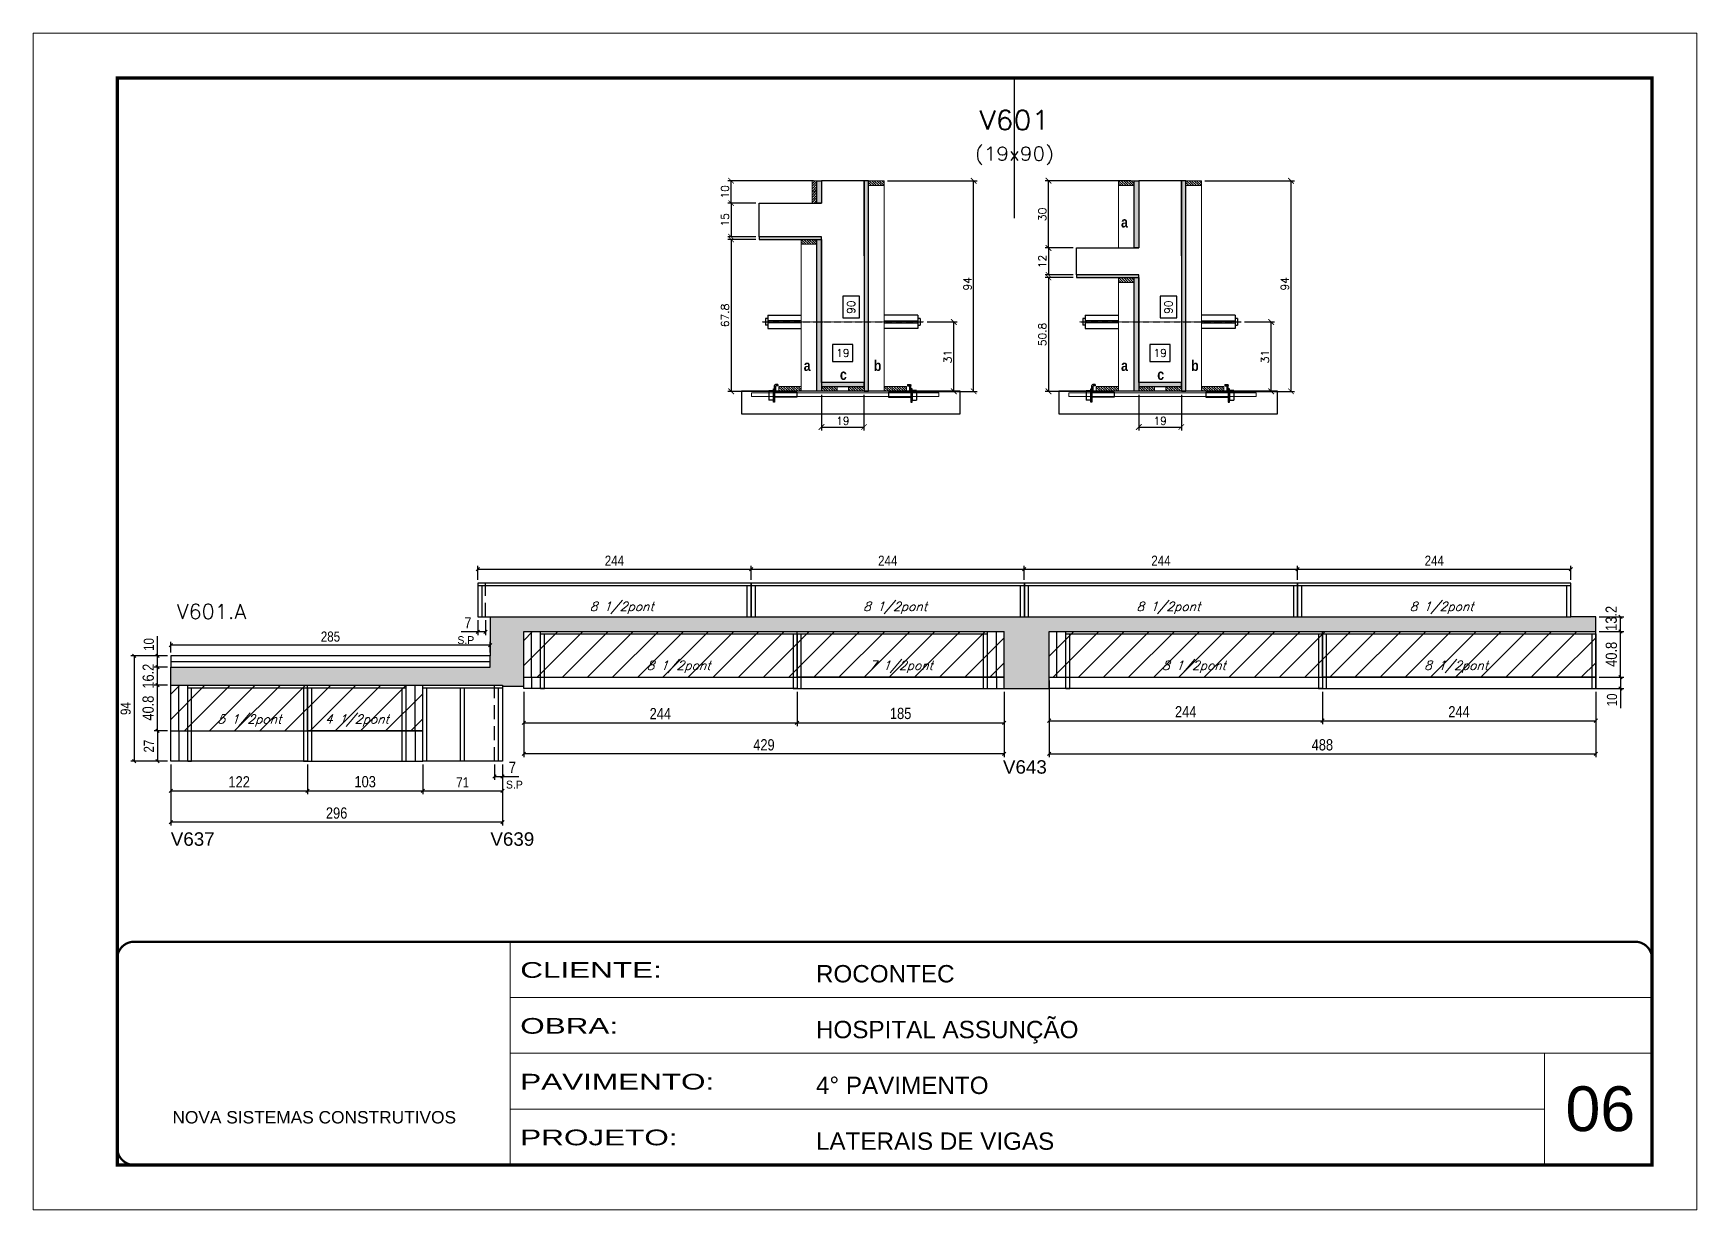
# Model space of a CAD drawing. Extents: x -20960 to -5926, y -2106 to 21915.
# Drawn here: x -10608 to -9123, y 19717 to 20767 of the extents above; entities that cross this region are included whole.
import ezdxf
from ezdxf.enums import TextEntityAlignment as Align

# ---------------------------------------------------------------- set-up
doc = ezdxf.new("R2010")
doc.units = 0
for name, pattern in [('CONTINUO', [0]), ('DASHED', [0.75, 0.5, -0.25]), ('HIDDEN', [0.375, 0.25, -0.125])]:
    doc.linetypes.add(name, pattern=pattern)
for name, color, linetype in [('5', 5, 'Continuous'), ('barrote', 251, 'Continuous'), ('COTA', 241, 'Continuous'), ('Cota Seção (2x)', 4, 'Continuous'), ('detalhes', 4, 'Continuous'), ('Painéis', 200, 'Continuous'), ('presilha', 1, 'Continuous'), ('Reaproveitamento', 251, 'Continuous'), ('SARR_2.2x7', 40, 'Continuous'), ('SARR_3.5x7', 81, 'Continuous'), ('SARR_EDITAR', 141, 'Continuous'), ('TENSOR', 3, 'Continuous'), ('texto', 7, 'Continuous'), ('Texto de Titulo', 7, 'Continuous'), ('Texto Qtd Sarr', 242, 'Continuous')]:
    doc.layers.add(name, color=color, linetype=linetype)
for name, color, linetype, lineweight in [('CARIMBO', 255, 'Continuous', 9), ('CONCRETO', 251, 'Continuous', 25), ('Folhas', 255, 'Continuous', 9), ('Hachura', 251, 'Continuous', 9), ('Madeira', 126, 'Continuous', 18), ('SARRAFO DE PRESSAO', 251, 'DASHED', 9), ('SCO-___-LAJ', 2, 'Continuous', 0), ('Texto Seção', 7, 'Continuous', 15)]:
    doc.layers.add(name, color=color, linetype=linetype, lineweight=lineweight)
doc.styles.add('ARIAL', font='arial.ttf')
doc.styles.add('COTA TECNICA', font='techl___.ttf', dxfattribs={"height": 10})
doc.styles.add('COTA TECNICA-50', font='techl___.ttf', dxfattribs={"height": 9})
doc.styles.add('REGUA-120', font='ROMANS.shx', dxfattribs={"height": 15})
doc.styles.add('Romans', font='romans.shx')
doc.styles.add('ROMAS860', font='ROMAS860.SHX')
doc.styles.get("Standard").update_dxf_attribs({"font": 'arial.ttf'})
doc.styles.add('TECNICA', font='techb___.ttf', dxfattribs={"height": 10})
doc.styles.add('Tecnologia', font='')
doc.styles.get('Tecnologia').set_extended_font_data('Forgotten Futurist')
doc.dimstyles.new('COTA PAINEL-50', dxfattribs={"dimtxt": 9, "dimasz": 3, "dimexe": 3, "dimexo": 3, "dimgap": 3, "dimtad": 1, "dimdec": 1, "dimzin": 12, "dimdsep": 46, "dimtxsty": 'COTA TECNICA-50', "dimblk1": 'OBLIQUE', "dimblk2": 'OBLIQUE', "dimsah": 1, "dimcen": 0.9, "dimclrd": 4, "dimclre": 4, "dimclrt": 240, "dimadec": 1, "dimazin": 3, "dimtfac": 1, "dimtdec": 1, "dimtmove": 0, "dimatfit": 3, "dimfxl": 1, "dimtolj": 1, "dimtzin": 12, "dimarcsym": 0})
doc.dimstyles.new('Cota Seção (2x)', dxfattribs={"dimtxt": 7, "dimasz": 5, "dimexe": 3, "dimexo": 3, "dimgap": 2, "dimtad": 3, "dimdec": 1, "dimlfac": 0.5, "dimzin": 12, "dimdsep": 46, "dimtxsty": 'Romans', "dimblk": 'ARCHTICK', "dimcen": 0, "dimclrd": 4, "dimclre": 4, "dimclrt": 1, "dimadec": 1, "dimazin": 3, "dimtfac": 1, "dimtdec": 1, "dimtmove": 0, "dimatfit": 3, "dimldrblk": 'OBLIQUE', "dimfxl": 1, "dimtolj": 1, "dimtzin": 12, "dimarcsym": 0})
doc.dimstyles.new('Cota Seção interna', dxfattribs={"dimtxt": 7, "dimasz": 6, "dimexe": 0.18, "dimexo": 2, "dimgap": -4, "dimtad": 3, "dimdec": 1, "dimlfac": 0.5, "dimzin": 12, "dimdsep": 46, "dimtxsty": 'Romans', "dimblk": 'ARCHTICK', "dimcen": 0.09, "dimse1": 1, "dimse2": 1, "dimsd1": 1, "dimsd2": 1, "dimclrd": 180, "dimclre": 5, "dimclrt": 1, "dimadec": 0, "dimazin": 3, "dimtfac": 1, "dimtdec": 1, "dimtofl": 0, "dimtmove": 0, "dimatfit": 3, "dimldrblk": 'ARCHTICK', "dimfxl": 1, "dimtolj": 1, "dimtzin": 0, "dimarcsym": 0})
doc.dimstyles.new('PAINEL', dxfattribs={"dimtxt": 10, "dimasz": 3, "dimexe": 3, "dimexo": 3, "dimgap": 3, "dimtad": 1, "dimdec": 1, "dimzin": 12, "dimdsep": 46, "dimtxsty": 'COTA TECNICA', "dimblk1": 'OBLIQUE', "dimblk2": 'OBLIQUE', "dimsah": 1, "dimcen": 0.9, "dimclrd": 4, "dimclre": 4, "dimclrt": 240, "dimadec": 1, "dimazin": 3, "dimtfac": 1, "dimtdec": 1, "dimtmove": 0, "dimatfit": 3, "dimfxl": 1, "dimtolj": 1, "dimtzin": 12, "dimarcsym": 0})
pattern_1 = [(315, (13042.8158, 12217.6026), (1.12253202, 1.12253202), [])]
pattern_2 = [(315, (13326.1012, 12217.6026), (1.12253202, 1.12253202), [])]

msp = doc.modelspace()

# ---------------------------------------------------------------- texts
at = {"layer": '5', "linetype": 'Continuous'}
for s, p in [('V643', (-9742.84, 20106)), ('V637', (-10485.73, 20041.65)), ('V639', (-10200.41, 20041.65))]:
    msp.add_text(s, height=12, rotation=0.00004, dxfattribs=at).set_placement(p)
at = {"layer": 'CARIMBO', "style": 'ARIAL'}
msp.add_text('06', height=40, dxfattribs=at).set_placement((-9240.64, 19786.96))
at = {"layer": 'detalhes', "style": 'TECNICA'}
for s, p in [('a', (-9637.4, 20593.45)), ('a', (-9920.68, 20465.45)), ('c', (-9888.38, 20457.48)), ('b', (-9858.14, 20465.44)), ('a', (-9637.4, 20465.45)), ('c', (-9605.09, 20457.48)), ('b', (-9574.85, 20465.44))]:
    msp.add_text(s, height=9.6, dxfattribs=at).set_placement(p)
at = {"layer": 'texto', "color": 2, "char_height": 8, "attachment_point": 5, "style": 'Romans'}
for s, insert in [('{\\Q19;\\C256;8 1/2pont}', (-10083.09, 20253.94)), ('{\\Q19;\\C256;8 1/2pont}', (-9839.13, 20253.94)), ('{\\Q19;\\C256;8 1/2pont}', (-9595.18, 20253.94)), ('{\\Q19;\\C256;8 1/2pont}', (-9351.22, 20253.94)), ('{\\Q19;\\C256;8 1/2pont}', (-10032.38, 20201.36)), ('{\\Q19;\\C256;7 1/2pont}', (-9833.87, 20201.36)), ('{\\Q19;\\C256;8 1/2pont}', (-9572.3, 20201.36)), ('{\\Q19;\\C256;8 1/2pont}', (-9338.28, 20201.36)), ('{\\Q19;\\C256;5 1/2pont}', (-10415.53, 20153.36)), ('{\\Q19;\\C256;4 1/2pont}', (-10319.54, 20153.36))]:
    msp.add_mtext(s, dxfattribs=dict(at, insert=insert))
at = {"layer": 'texto', "color": 4, "char_height": 7, "attachment_point": 5, "style": 'ROMAS860'}
for insert in [(-10222.37, 20225.18), (-10178.98, 20096.18)]:
    msp.add_mtext('S.P', dxfattribs=dict(at, insert=insert))
at = {"layer": 'Texto Seção', "style": 'REGUA-120', "width": 1.05}
msp.add_text('V601.A', height=13, dxfattribs=at).set_placement((-10480.41, 20244.17))

# ---------------------------------------------------------------- blocks, each defined once
blk = doc.blocks.new('_Oblique')
at = {"color": 0, "linetype": 'ByBlock', "lineweight": -2}
blk.add_line((-0.5, -0.5), (0.5, 0.5), dxfattribs=at)
blk = doc.blocks.new('*D55')
at = {"layer": 'COTA', "color": 4, "lineweight": -2, "ltscale": 25, "transparency": 16777216}
for p, q in [((-10485.7, 20114.1), (-10485.7, 20087.6)), ((-10363.7, 20114.1), (-10363.7, 20087.6)), ((-10485.7, 20090.6), (-10363.7, 20090.6))]:
    blk.add_line(p, q, dxfattribs=at)
at = {"layer": 'Defpoints', "color": 0, "ltscale": 25, "transparency": 16777216}
for p in [(-10485.7, 20117.1), (-10363.7, 20117.1), (-10363.7, 20090.6)]:
    blk.add_point(p, dxfattribs=at)
at = {"layer": 'COTA', "color": 4, "lineweight": -2, "ltscale": 25, "transparency": 16777216, "xscale": 3, "yscale": 3, "zscale": 3, "rotation": 180}
blk.add_blockref('_Oblique', (-10485.7, 20090.6), dxfattribs=at)
at = {"layer": 'COTA', "color": 4, "lineweight": -2, "ltscale": 25, "transparency": 16777216, "xscale": 3, "yscale": 3, "zscale": 3}
blk.add_blockref('_Oblique', (-10363.7, 20090.6), dxfattribs=at)
at = {"layer": 'COTA', "color": 240, "ltscale": 25, "transparency": 16777216, "insert": (-10424.7, 20098.7), "char_height": 10, "attachment_point": 5, "style": 'COTA TECNICA'}
blk.add_mtext('\\A1;122', dxfattribs=at)
blk = doc.blocks.new('*D56')
at = {"layer": 'COTA', "color": 4, "lineweight": -2, "ltscale": 25, "transparency": 16777216}
for p, q in [((-10363.7, 20114.1), (-10363.7, 20087.6)), ((-10260.7, 20114.1), (-10260.7, 20087.6)), ((-10363.7, 20090.6), (-10260.7, 20090.6))]:
    blk.add_line(p, q, dxfattribs=at)
at = {"layer": 'Defpoints', "color": 0, "ltscale": 25, "transparency": 16777216}
for p in [(-10363.7, 20117.1), (-10260.7, 20117.1), (-10260.7, 20090.6)]:
    blk.add_point(p, dxfattribs=at)
at = {"layer": 'COTA', "color": 4, "lineweight": -2, "ltscale": 25, "transparency": 16777216, "xscale": 3, "yscale": 3, "zscale": 3, "rotation": 180}
blk.add_blockref('_Oblique', (-10363.7, 20090.6), dxfattribs=at)
at = {"layer": 'COTA', "color": 4, "lineweight": -2, "ltscale": 25, "transparency": 16777216, "xscale": 3, "yscale": 3, "zscale": 3}
blk.add_blockref('_Oblique', (-10260.7, 20090.6), dxfattribs=at)
at = {"layer": 'COTA', "color": 240, "ltscale": 25, "transparency": 16777216, "insert": (-10312.2, 20098.8), "char_height": 10, "attachment_point": 5, "style": 'COTA TECNICA'}
blk.add_mtext('\\A1;103', dxfattribs=at)
blk = doc.blocks.new('*D57')
at = {"layer": 'COTA', "color": 4, "lineweight": -2, "ltscale": 25, "transparency": 16777216}
for p, q in [((-10485.7, 20114.1), (-10485.7, 20059.7)), ((-10189.7, 20114.1), (-10189.7, 20059.7)), ((-10189.7, 20062.7), (-10485.7, 20062.7))]:
    blk.add_line(p, q, dxfattribs=at)
at = {"layer": 'Defpoints', "color": 0, "ltscale": 25, "transparency": 16777216}
for p in [(-10485.7, 20117.1), (-10189.7, 20117.1), (-10485.7, 20062.7)]:
    blk.add_point(p, dxfattribs=at)
at = {"layer": 'COTA', "color": 4, "lineweight": -2, "ltscale": 25, "transparency": 16777216, "xscale": 3, "yscale": 3, "zscale": 3, "rotation": 180}
blk.add_blockref('_Oblique', (-10485.7, 20062.7), dxfattribs=at)
at = {"layer": 'COTA', "color": 4, "lineweight": -2, "ltscale": 25, "transparency": 16777216, "xscale": 3, "yscale": 3, "zscale": 3}
blk.add_blockref('_Oblique', (-10189.7, 20062.7), dxfattribs=at)
at = {"layer": 'COTA', "color": 240, "ltscale": 25, "transparency": 16777216, "insert": (-10337.7, 20070.8), "char_height": 10, "attachment_point": 5, "style": 'COTA TECNICA'}
blk.add_mtext('\\A1;296', dxfattribs=at)
blk = doc.blocks.new('*D58')
at = {"layer": 'COTA', "color": 4, "lineweight": -2, "ltscale": 25, "transparency": 16777216}
for p, q in [((-10170.7, 20179.1), (-10170.7, 20148.5)), ((-9926.7, 20179.1), (-9926.7, 20148.5)), ((-10170.7, 20151.5), (-9926.7, 20151.5))]:
    blk.add_line(p, q, dxfattribs=at)
at = {"layer": 'Defpoints', "color": 0, "ltscale": 25, "transparency": 16777216}
for p in [(-10170.7, 20182.1), (-9926.7, 20182.1), (-9926.7, 20151.5)]:
    blk.add_point(p, dxfattribs=at)
at = {"layer": 'COTA', "color": 4, "lineweight": -2, "ltscale": 25, "transparency": 16777216, "xscale": 3, "yscale": 3, "zscale": 3, "rotation": 180}
blk.add_blockref('_Oblique', (-10170.7, 20151.5), dxfattribs=at)
at = {"layer": 'COTA', "color": 4, "lineweight": -2, "ltscale": 25, "transparency": 16777216, "xscale": 3, "yscale": 3, "zscale": 3}
blk.add_blockref('_Oblique', (-9926.7, 20151.5), dxfattribs=at)
at = {"layer": 'COTA', "color": 240, "ltscale": 25, "transparency": 16777216, "insert": (-10048.7, 20159.6), "char_height": 10, "attachment_point": 5, "style": 'COTA TECNICA'}
blk.add_mtext('\\A1;244', dxfattribs=at)
blk = doc.blocks.new('*D59')
at = {"layer": 'COTA', "color": 4, "lineweight": -2, "ltscale": 25, "transparency": 16777216}
for p, q in [((-9926.7, 20179.1), (-9926.7, 20148.5)), ((-9741.7, 20179.1), (-9741.7, 20148.5)), ((-9926.7, 20151.5), (-9741.7, 20151.5))]:
    blk.add_line(p, q, dxfattribs=at)
at = {"layer": 'Defpoints', "color": 0, "ltscale": 25, "transparency": 16777216}
for p in [(-9926.7, 20182.1), (-9741.7, 20182.1), (-9741.7, 20151.5)]:
    blk.add_point(p, dxfattribs=at)
at = {"layer": 'COTA', "color": 4, "lineweight": -2, "ltscale": 25, "transparency": 16777216, "xscale": 3, "yscale": 3, "zscale": 3, "rotation": 180}
blk.add_blockref('_Oblique', (-9926.7, 20151.5), dxfattribs=at)
at = {"layer": 'COTA', "color": 4, "lineweight": -2, "ltscale": 25, "transparency": 16777216, "xscale": 3, "yscale": 3, "zscale": 3}
blk.add_blockref('_Oblique', (-9741.7, 20151.5), dxfattribs=at)
at = {"layer": 'COTA', "color": 240, "ltscale": 25, "transparency": 16777216, "insert": (-9834.2, 20159.7), "char_height": 10, "attachment_point": 5, "style": 'COTA TECNICA'}
blk.add_mtext('\\A1;185', dxfattribs=at)
blk = doc.blocks.new('*D60')
at = {"layer": 'COTA', "color": 4, "lineweight": -2, "ltscale": 25, "transparency": 16777216}
for p, q in [((-10170.7, 20179.1), (-10170.7, 20120.6)), ((-9741.7, 20179.1), (-9741.7, 20120.6)), ((-9741.7, 20123.6), (-10170.7, 20123.6))]:
    blk.add_line(p, q, dxfattribs=at)
at = {"layer": 'Defpoints', "color": 0, "ltscale": 25, "transparency": 16777216}
for p in [(-10170.7, 20182.1), (-9741.7, 20182.1), (-10170.7, 20123.6)]:
    blk.add_point(p, dxfattribs=at)
at = {"layer": 'COTA', "color": 4, "lineweight": -2, "ltscale": 25, "transparency": 16777216, "xscale": 3, "yscale": 3, "zscale": 3, "rotation": 180}
blk.add_blockref('_Oblique', (-10170.7, 20123.6), dxfattribs=at)
at = {"layer": 'COTA', "color": 4, "lineweight": -2, "ltscale": 25, "transparency": 16777216, "xscale": 3, "yscale": 3, "zscale": 3}
blk.add_blockref('_Oblique', (-9741.7, 20123.6), dxfattribs=at)
at = {"layer": 'COTA', "color": 240, "ltscale": 25, "transparency": 16777216, "insert": (-9956.2, 20131.7), "char_height": 10, "attachment_point": 5, "style": 'COTA TECNICA'}
blk.add_mtext('\\A1;429', dxfattribs=at)
blk = doc.blocks.new('*D61')
at = {"layer": 'COTA', "color": 4, "lineweight": -2, "ltscale": 25, "transparency": 16777216}
for p, q in [((-10488.7, 20184.9), (-10500.7, 20184.9)), ((-10497.7, 20144.1), (-10497.7, 20184.9)), ((-10488.7, 20144.1), (-10500.7, 20144.1))]:
    blk.add_line(p, q, dxfattribs=at)
at = {"layer": 'Defpoints', "color": 0, "ltscale": 25, "transparency": 16777216}
for p in [(-10497.7, 20184.9), (-10485.7, 20184.9), (-10485.7, 20144.1)]:
    blk.add_point(p, dxfattribs=at)
at = {"layer": 'COTA', "color": 4, "lineweight": -2, "ltscale": 25, "transparency": 16777216, "xscale": 3, "yscale": 3, "zscale": 3}
for p, rotation in [((-10497.7, 20184.9), 90), ((-10497.7, 20144.1), 270)]:
    blk.add_blockref('_Oblique', p, dxfattribs=dict(at, rotation=rotation))
at = {"layer": 'COTA', "color": 240, "ltscale": 25, "transparency": 16777216, "insert": (-10505.9, 20164.5), "char_height": 10, "attachment_point": 5, "rotation": 90, "style": 'COTA TECNICA'}
blk.add_mtext('\\A1;40.8', dxfattribs=at)
blk = doc.blocks.new('*D62')
at = {"layer": 'COTA', "color": 4, "lineweight": -2, "ltscale": 25, "transparency": 16777216}
for p, q in [((-10488.7, 20201.1), (-10500.7, 20201.1)), ((-10497.7, 20184.9), (-10497.7, 20201.1)), ((-10488.7, 20184.9), (-10500.7, 20184.9))]:
    blk.add_line(p, q, dxfattribs=at)
at = {"layer": 'Defpoints', "color": 0, "ltscale": 25, "transparency": 16777216}
for p in [(-10497.7, 20201.1), (-10485.7, 20201.1), (-10485.7, 20184.9)]:
    blk.add_point(p, dxfattribs=at)
at = {"layer": 'COTA', "color": 4, "lineweight": -2, "ltscale": 25, "transparency": 16777216, "xscale": 3, "yscale": 3, "zscale": 3}
for p, rotation in [((-10497.7, 20201.1), 90), ((-10497.7, 20184.9), 270)]:
    blk.add_blockref('_Oblique', p, dxfattribs=dict(at, rotation=rotation))
at = {"layer": 'COTA', "color": 240, "ltscale": 25, "transparency": 16777216, "insert": (-10505.8, 20193), "char_height": 10, "attachment_point": 5, "rotation": 90, "style": 'COTA TECNICA'}
blk.add_mtext('\\A1;16.2', dxfattribs=at)
blk = doc.blocks.new('*D63')
at = {"layer": 'COTA', "color": 4, "lineweight": -2, "ltscale": 25, "transparency": 16777216}
for p, q in [((-9701.7, 20189.1), (-9701.7, 20150.3)), ((-9457.7, 20179.1), (-9457.7, 20150.3)), ((-9701.7, 20153.3), (-9457.7, 20153.3))]:
    blk.add_line(p, q, dxfattribs=at)
at = {"layer": 'Defpoints', "color": 0, "ltscale": 25, "transparency": 16777216}
for p in [(-9701.7, 20192.1), (-9457.7, 20182.1), (-9457.7, 20153.3)]:
    blk.add_point(p, dxfattribs=at)
at = {"layer": 'COTA', "color": 4, "lineweight": -2, "ltscale": 25, "transparency": 16777216, "xscale": 3, "yscale": 3, "zscale": 3, "rotation": 180}
blk.add_blockref('_Oblique', (-9701.7, 20153.3), dxfattribs=at)
at = {"layer": 'COTA', "color": 4, "lineweight": -2, "ltscale": 25, "transparency": 16777216, "xscale": 3, "yscale": 3, "zscale": 3}
blk.add_blockref('_Oblique', (-9457.7, 20153.3), dxfattribs=at)
at = {"layer": 'COTA', "color": 240, "ltscale": 25, "transparency": 16777216, "insert": (-9579.7, 20161.3), "char_height": 10, "attachment_point": 5, "style": 'COTA TECNICA'}
blk.add_mtext('\\A1;244', dxfattribs=at)
blk = doc.blocks.new('*D64')
at = {"layer": 'COTA', "color": 4, "lineweight": -2, "ltscale": 25, "transparency": 16777216}
for p, q in [((-9457.7, 20179.1), (-9457.7, 20150.3)), ((-9213.7, 20179.1), (-9213.7, 20150.3)), ((-9457.7, 20153.3), (-9213.7, 20153.3))]:
    blk.add_line(p, q, dxfattribs=at)
at = {"layer": 'Defpoints', "color": 0, "ltscale": 25, "transparency": 16777216}
for p in [(-9457.7, 20182.1), (-9213.7, 20182.1), (-9213.7, 20153.3)]:
    blk.add_point(p, dxfattribs=at)
at = {"layer": 'COTA', "color": 4, "lineweight": -2, "ltscale": 25, "transparency": 16777216, "xscale": 3, "yscale": 3, "zscale": 3, "rotation": 180}
blk.add_blockref('_Oblique', (-9457.7, 20153.3), dxfattribs=at)
at = {"layer": 'COTA', "color": 4, "lineweight": -2, "ltscale": 25, "transparency": 16777216, "xscale": 3, "yscale": 3, "zscale": 3}
blk.add_blockref('_Oblique', (-9213.7, 20153.3), dxfattribs=at)
at = {"layer": 'COTA', "color": 240, "ltscale": 25, "transparency": 16777216, "insert": (-9335.7, 20161.3), "char_height": 10, "attachment_point": 5, "style": 'COTA TECNICA'}
blk.add_mtext('\\A1;244', dxfattribs=at)
blk = doc.blocks.new('*D39')
at = {"layer": 'COTA', "color": 4, "lineweight": -2, "ltscale": 25, "transparency": 16777216}
for p, q in [((-9701.7, 20189.1), (-9701.7, 20120.6)), ((-9213.7, 20179.1), (-9213.7, 20120.6)), ((-9701.7, 20123.6), (-9213.7, 20123.6))]:
    blk.add_line(p, q, dxfattribs=at)
at = {"layer": 'Defpoints', "color": 0, "ltscale": 25, "transparency": 16777216}
for p in [(-9701.7, 20192.1), (-9213.7, 20182.1), (-9213.7, 20123.6)]:
    blk.add_point(p, dxfattribs=at)
at = {"layer": 'COTA', "color": 4, "lineweight": -2, "ltscale": 25, "transparency": 16777216, "xscale": 3, "yscale": 3, "zscale": 3, "rotation": 180}
blk.add_blockref('_Oblique', (-9701.7, 20123.6), dxfattribs=at)
at = {"layer": 'COTA', "color": 4, "lineweight": -2, "ltscale": 25, "transparency": 16777216, "xscale": 3, "yscale": 3, "zscale": 3}
blk.add_blockref('_Oblique', (-9213.7, 20123.6), dxfattribs=at)
at = {"layer": 'COTA', "color": 240, "ltscale": 25, "transparency": 16777216, "insert": (-9457.7, 20131.7), "char_height": 10, "attachment_point": 5, "style": 'COTA TECNICA'}
blk.add_mtext('\\A1;488', dxfattribs=at)
blk = doc.blocks.new('*D41')
at = {"layer": 'COTA', "color": 4, "lineweight": -2, "ltscale": 25, "transparency": 16777216}
for p, q in [((-9210.7, 20232.9), (-9188.5, 20232.9)), ((-9191.5, 20192.1), (-9191.5, 20232.9)), ((-9210.7, 20192.1), (-9188.5, 20192.1))]:
    blk.add_line(p, q, dxfattribs=at)
at = {"layer": 'Defpoints', "color": 0, "ltscale": 25, "transparency": 16777216}
for p in [(-9213.7, 20232.9), (-9191.5, 20232.9), (-9213.7, 20192.1)]:
    blk.add_point(p, dxfattribs=at)
at = {"layer": 'COTA', "color": 4, "lineweight": -2, "ltscale": 25, "transparency": 16777216, "xscale": 3, "yscale": 3, "zscale": 3}
for p, rotation in [((-9191.5, 20232.9), 90), ((-9191.5, 20192.1), 270)]:
    blk.add_blockref('_Oblique', p, dxfattribs=dict(at, rotation=rotation))
at = {"layer": 'COTA', "color": 240, "ltscale": 25, "transparency": 16777216, "insert": (-9199.7, 20212.5), "char_height": 10, "attachment_point": 5, "rotation": 90, "style": 'COTA TECNICA'}
blk.add_mtext('\\A1;40.8', dxfattribs=at)
blk = doc.blocks.new('*D42')
at = {"layer": 'COTA', "color": 4, "lineweight": -2, "ltscale": 25, "transparency": 16777216}
for p, q in [((-9210.7, 20246.1), (-9188.5, 20246.1)), ((-9191.5, 20232.9), (-9191.5, 20246.1)), ((-9210.7, 20232.9), (-9188.5, 20232.9))]:
    blk.add_line(p, q, dxfattribs=at)
at = {"layer": 'Defpoints', "color": 0, "ltscale": 25, "transparency": 16777216}
for p in [(-9213.7, 20246.1), (-9191.5, 20246.1), (-9213.7, 20232.9)]:
    blk.add_point(p, dxfattribs=at)
at = {"layer": 'COTA', "color": 4, "lineweight": -2, "ltscale": 25, "transparency": 16777216, "xscale": 3, "yscale": 3, "zscale": 3}
for p, rotation in [((-9191.5, 20246.1), 90), ((-9191.5, 20232.9), 270)]:
    blk.add_blockref('_Oblique', p, dxfattribs=dict(at, rotation=rotation))
at = {"layer": 'COTA', "color": 240, "ltscale": 25, "transparency": 16777216, "insert": (-9199.8, 20244.6), "char_height": 10, "attachment_point": 5, "rotation": 90, "style": 'COTA TECNICA'}
blk.add_mtext('\\A1;13.2', dxfattribs=at)
blk = doc.blocks.new('9999999999')
at = {"color": 30, "linetype": 'CONTINUO'}
for p, q in [((98564.6, 34230.2), (98564.6, 34429.4)), ((98564.6, 34379.6), (99584, 34379.6)), ((98564.6, 34329.8), (99488, 34329.8)), ((99584, 34329.8), (99488, 34329.8)), ((99488, 34329.8), (99488, 34230.2)), ((98564.6, 34280), (99488, 34280))]:
    blk.add_line(p, q, dxfattribs=at)
at = {"color": 30, "linetype": 'CONTINUO', "const_width": 2}
blk.add_lwpolyline([(99584, 34230.2), (99584, 34414.4, 0.414214), (99569, 34429.4), (98229, 34429.4, 0.414214), (98214, 34414.4), (98214, 34245.2, 0.414214), (98229, 34230.2), (99584, 34230.2)], format="xyb", dxfattribs=at)
at = {"layer": 'Folhas'}
blk.add_lwpolyline([(98139, 34190.2), (99624, 34190.2), (99624, 35240.2), (98139, 35240.2)], close=True, dxfattribs=at)
at = {"layer": 'Folhas', "color": 30, "const_width": 3}
blk.add_lwpolyline([(98214, 34230.2), (99584, 34230.2), (99584, 35200.2), (98214, 35200.2)], close=True, dxfattribs=at)
at = {"color": 7, "linetype": 'Continuous', "ltscale": 5, "style": 'ARIAL'}
for s, height, p in [('ROCONTEC', 15.48, (98837.7, 34393.1)), ('HOSPITAL ASSUNÇÃO', 15.483, (98837.7, 34343.3)), ('4° PAVIMENTO', 15.483, (98837.7, 34293.5)), ('NOVA SISTEMAS CONSTRUTIVOS', 11.059, (98263.2, 34267.2)), ('LATERAIS DE VIGAS', 15.483, (98837.7, 34243.7))]:
    blk.add_text(s, height=height, dxfattribs=at).set_placement(p)
at = {"layer": 'Folhas', "color": 7, "style": 'Tecnologia', "width": 1.5}
for s, p in [('CLIENTE:', (98573.7, 34397.2)), ('OBRA:', (98573.7, 34347.3)), ('PAVIMENTO:', (98573.7, 34297.5)), ('PROJETO:', (98573.7, 34247.7))]:
    blk.add_text(s, height=14, dxfattribs=at).set_placement(p)
blk = doc.blocks.new('titulo1')
at = {"layer": 'Defpoints', "color": 252, "linetype": 'HIDDEN', "ltscale": 2}
blk.add_line((0, 0), (0, 125), dxfattribs=at)
at = {"layer": 'Defpoints', "style": 'Romans', "oblique": 15}
blk.add_attdef('FOLHA', text='', height=10, dxfattribs=at).set_placement((0, 15.6), align=Align.MIDDLE_CENTER)
at = {"layer": 'Texto Qtd Sarr', "color": 3, "style": 'Romans', "oblique": 15}
for tag, height, p in [('TITULO', 17, (0, 71.4)), ('SEÇÃO', 12, (0, 41.5))]:
    blk.add_attdef(tag, text='', height=height, dxfattribs=at).set_placement(p, align=Align.MIDDLE_CENTER)
blk = doc.blocks.new('_ArchTick')
at = {"color": 0, "linetype": 'ByBlock', "const_width": 0.15}
blk.add_lwpolyline([(-0.5, -0.5), (0.5, 0.5)], dxfattribs=at)
blk = doc.blocks.new('*D65')
at = {"layer": 'COTA', "color": 4, "lineweight": -2, "transparency": 16777216}
for p, q in [((-9845.9, 20635.2), (-9766, 20635.2)), ((-9769, 20447.2), (-9769, 20635.2)), ((-9830.3, 20447.2), (-9766, 20447.2))]:
    blk.add_line(p, q, dxfattribs=at)
at = {"layer": 'Defpoints', "color": 0, "transparency": 16777216}
for p in [(-9848.9, 20635.2), (-9769, 20635.2), (-9833.3, 20447.2)]:
    blk.add_point(p, dxfattribs=at)
at = {"layer": 'COTA', "color": 4, "lineweight": -2, "transparency": 16777216, "xscale": 5, "yscale": 5, "zscale": 5}
for p, rotation in [((-9769, 20635.2), 90), ((-9769, 20447.2), 270)]:
    blk.add_blockref('_ArchTick', p, dxfattribs=dict(at, rotation=rotation))
at = {"layer": 'COTA', "color": 1, "transparency": 16777216, "insert": (-9774.5, 20543.2), "char_height": 7, "attachment_point": 5, "rotation": 90, "style": 'Romans'}
blk.add_mtext('\\A1;94', dxfattribs=at)
blk = doc.blocks.new('*D66')
at = {"layer": 'Cota Seção (2x)', "color": 180, "lineweight": -2, "transparency": 16777216}
for p, q in [((-9870.9, 20532.1), (-9885.9, 20532.1)), ((-9885.9, 20532.1), (-9885.9, 20512.7)), ((-9870.9, 20512.7), (-9870.9, 20532.1)), ((-9885.9, 20512.7), (-9870.9, 20512.7))]:
    blk.add_line(p, q, dxfattribs=at)
at = {"layer": 'Defpoints', "color": 0, "transparency": 16777216}
for p in [(-9866.9, 20635.2), (-9866.9, 20635.2), (-9866.9, 20455.2)]:
    blk.add_point(p, dxfattribs=at)
at = {"layer": 'Cota Seção (2x)', "color": 1, "transparency": 16777216, "insert": (-9878.4, 20522.4), "char_height": 7, "attachment_point": 5, "rotation": 90, "style": 'Romans'}
blk.add_mtext('\\A1;90', dxfattribs=at)
blk = doc.blocks.new('*D67')
at = {"layer": 'COTA', "color": 4, "lineweight": -2, "transparency": 16777216}
for p, q in [((-9963.5, 20615.2), (-9988.5, 20615.2)), ((-9985.5, 20615.2), (-9985.5, 20585.2)), ((-9963.5, 20585.2), (-9988.5, 20585.2))]:
    blk.add_line(p, q, dxfattribs=at)
at = {"layer": 'Defpoints', "color": 0, "transparency": 16777216}
for p in [(-9960.5, 20615.2), (-9985.5, 20585.2), (-9960.5, 20585.2)]:
    blk.add_point(p, dxfattribs=at)
at = {"layer": 'COTA', "color": 4, "lineweight": -2, "transparency": 16777216, "xscale": 5, "yscale": 5, "zscale": 5}
for p, rotation in [((-9985.5, 20615.2), 90), ((-9985.5, 20585.2), 270)]:
    blk.add_blockref('_ArchTick', p, dxfattribs=dict(at, rotation=rotation))
at = {"layer": 'COTA', "color": 1, "transparency": 16777216, "insert": (-9991, 20600.2), "char_height": 7, "attachment_point": 5, "rotation": 90, "style": 'Romans'}
blk.add_mtext('\\A1;15', dxfattribs=at)
blk = doc.blocks.new('*D68')
at = {"layer": 'COTA', "color": 4, "lineweight": -2, "transparency": 16777216}
for p, q in [((-9963.5, 20582.8), (-9988.5, 20582.8)), ((-9985.5, 20582.8), (-9985.5, 20447.2)), ((-9941.5, 20447.2), (-9988.5, 20447.2))]:
    blk.add_line(p, q, dxfattribs=at)
at = {"layer": 'Defpoints', "color": 0, "transparency": 16777216}
for p in [(-9960.5, 20582.8), (-9985.5, 20447.2), (-9938.5, 20447.2)]:
    blk.add_point(p, dxfattribs=at)
at = {"layer": 'COTA', "color": 4, "lineweight": -2, "transparency": 16777216, "xscale": 5, "yscale": 5, "zscale": 5}
for p, rotation in [((-9985.5, 20582.8), 90), ((-9985.5, 20447.2), 270)]:
    blk.add_blockref('_ArchTick', p, dxfattribs=dict(at, rotation=rotation))
at = {"layer": 'COTA', "color": 1, "transparency": 16777216, "insert": (-9991, 20515), "char_height": 7, "attachment_point": 5, "rotation": 90, "style": 'Romans'}
blk.add_mtext('\\A1;67.8', dxfattribs=at)
blk = doc.blocks.new('PRESILHA METÁLICA 1')
at = {"layer": 'presilha'}
for p, q in [((0, 13), (6, 13)), ((0, 13), (0, 0)), ((6, 0), (0, 0)), ((6, 15.5), (7.5, 15.5)), ((6, -2.5), (6, 15.5)), ((6, 13), (6, 0)), ((7.5, 10.6), (7.5, 19.9)), ((7.5, 15.5), (7.5, -2.5)), ((37.5, 4.1), (7.5, 4.1)), ((12, 21), (8.6, 21)), ((9, 11.6), (9, 18.9)), ((12, 19.5), (9.6, 19.5)), ((37.5, 11), (9.6, 11)), ((12, 21), (12, 19.5)), ((37.5, 11), (37.5, 4.1)), ((7.5, -2.5), (6, -2.5))]:
    blk.add_line(p, q, dxfattribs=at)
for centre, radius, start, end in [((8.6, 19.9), 1.14, 90, 180), ((9.6, 18.9), 0.57, 90, 180), ((9.6, 11.6), 0.57, 180, 270)]:
    blk.add_arc(centre, radius, start, end, dxfattribs=at)
blk = doc.blocks.new('*D69')
at = {"layer": 'COTA', "color": 4, "lineweight": -2, "transparency": 16777216}
for p, q in [((-9904.9, 20444.2), (-9904.9, 20412.4)), ((-9866.9, 20444.2), (-9866.9, 20412.4)), ((-9904.9, 20415.4), (-9866.9, 20415.4))]:
    blk.add_line(p, q, dxfattribs=at)
at = {"layer": 'Defpoints', "color": 0, "transparency": 16777216}
for p in [(-9904.9, 20447.2), (-9866.9, 20447.2), (-9866.9, 20415.4)]:
    blk.add_point(p, dxfattribs=at)
at = {"layer": 'COTA', "color": 4, "lineweight": -2, "transparency": 16777216, "xscale": 5, "yscale": 5, "zscale": 5, "rotation": 180}
blk.add_blockref('_ArchTick', (-9904.9, 20415.4), dxfattribs=at)
at = {"layer": 'COTA', "color": 4, "lineweight": -2, "transparency": 16777216, "xscale": 5, "yscale": 5, "zscale": 5}
blk.add_blockref('_ArchTick', (-9866.9, 20415.4), dxfattribs=at)
at = {"layer": 'COTA', "color": 1, "transparency": 16777216, "insert": (-9885.9, 20420.9), "char_height": 7, "attachment_point": 5, "style": 'Romans'}
blk.add_mtext('\\A1;19', dxfattribs=at)
blk = doc.blocks.new('*D70')
at = {"layer": 'COTA', "color": 4, "lineweight": -2, "transparency": 16777216}
for p, q in [((-9810.5, 20509.2), (-9783.7, 20509.2)), ((-9786.7, 20447.2), (-9786.7, 20509.2)), ((-9825.9, 20447.2), (-9783.7, 20447.2))]:
    blk.add_line(p, q, dxfattribs=at)
at = {"layer": 'Defpoints', "color": 0, "transparency": 16777216}
for p in [(-9813.5, 20509.2), (-9786.7, 20509.2), (-9828.9, 20447.2)]:
    blk.add_point(p, dxfattribs=at)
at = {"layer": 'COTA', "color": 4, "lineweight": -2, "transparency": 16777216, "xscale": 5, "yscale": 5, "zscale": 5}
for p, rotation in [((-9786.7, 20509.2), 90), ((-9786.7, 20447.2), 270)]:
    blk.add_blockref('_ArchTick', p, dxfattribs=dict(at, rotation=rotation))
at = {"layer": 'COTA', "color": 1, "transparency": 16777216, "insert": (-9792.2, 20478.2), "char_height": 7, "attachment_point": 5, "rotation": 90, "style": 'Romans'}
blk.add_mtext('\\A1;31', dxfattribs=at)
blk = doc.blocks.new('*D71')
at = {"layer": 'COTA', "color": 4, "lineweight": -2, "transparency": 16777216}
for p, q in [((-9911.9, 20635.2), (-9988.5, 20635.2)), ((-9985.5, 20615.2), (-9985.5, 20635.2)), ((-9963.5, 20615.2), (-9988.5, 20615.2))]:
    blk.add_line(p, q, dxfattribs=at)
at = {"layer": 'Defpoints', "color": 0, "transparency": 16777216}
for p in [(-9985.5, 20635.2), (-9908.9, 20635.2), (-9960.5, 20615.2)]:
    blk.add_point(p, dxfattribs=at)
at = {"layer": 'COTA', "color": 4, "lineweight": -2, "transparency": 16777216, "xscale": 5, "yscale": 5, "zscale": 5}
for p, rotation in [((-9985.5, 20635.2), 90), ((-9985.5, 20615.2), 270)]:
    blk.add_blockref('_ArchTick', p, dxfattribs=dict(at, rotation=rotation))
at = {"layer": 'COTA', "color": 1, "transparency": 16777216, "insert": (-9991, 20625.2), "char_height": 7, "attachment_point": 5, "rotation": 90, "style": 'Romans'}
blk.add_mtext('\\A1;10', dxfattribs=at)
blk = doc.blocks.new('*D72')
at = {"layer": 'Cota Seção (2x)', "color": 180, "lineweight": -2, "transparency": 16777216}
for p, q in [((-9876.9, 20489), (-9894.9, 20489)), ((-9894.9, 20489), (-9894.9, 20474)), ((-9876.9, 20474), (-9876.9, 20489)), ((-9894.9, 20474), (-9876.9, 20474))]:
    blk.add_line(p, q, dxfattribs=at)
at = {"layer": 'Defpoints', "color": 0, "transparency": 16777216}
for p in [(-9904.9, 20470), (-9904.9, 20455.2), (-9866.9, 20455.2)]:
    blk.add_point(p, dxfattribs=at)
at = {"layer": 'Cota Seção (2x)', "color": 1, "transparency": 16777216, "insert": (-9885.9, 20481.5), "char_height": 7, "attachment_point": 5, "style": 'Romans'}
blk.add_mtext('\\A1;19', dxfattribs=at)
blk = doc.blocks.new('*D73')
at = {"layer": 'COTA', "color": 4, "lineweight": -2, "transparency": 16777216}
for p, q in [((-10488.7, 20144.1), (-10500.7, 20144.1)), ((-10497.7, 20144.1), (-10497.7, 20117.1)), ((-10488.7, 20117.1), (-10500.7, 20117.1))]:
    blk.add_line(p, q, dxfattribs=at)
at = {"layer": 'Defpoints', "color": 0, "transparency": 16777216}
for p in [(-10485.7, 20144.1), (-10497.7, 20117.1), (-10485.7, 20117.1)]:
    blk.add_point(p, dxfattribs=at)
at = {"layer": 'COTA', "color": 4, "lineweight": -2, "transparency": 16777216, "xscale": 3, "yscale": 3, "zscale": 3}
for p, rotation in [((-10497.7, 20144.1), 90), ((-10497.7, 20117.1), 270)]:
    blk.add_blockref('_Oblique', p, dxfattribs=dict(at, rotation=rotation))
at = {"layer": 'COTA', "color": 240, "transparency": 16777216, "insert": (-10505.3, 20130.6), "char_height": 9, "attachment_point": 5, "rotation": 90, "style": 'COTA TECNICA-50'}
blk.add_mtext('\\A1;27', dxfattribs=at)
blk = doc.blocks.new('*D74')
at = {"layer": 'COTA', "color": 4, "lineweight": -2, "transparency": 16777216}
for p, q in [((-10488.7, 20211.1), (-10521.4, 20211.1)), ((-10518.4, 20211.1), (-10518.4, 20117.1)), ((-10488.7, 20117.1), (-10521.4, 20117.1))]:
    blk.add_line(p, q, dxfattribs=at)
at = {"layer": 'Defpoints', "color": 0, "transparency": 16777216}
for p in [(-10485.7, 20211.1), (-10518.4, 20117.1), (-10485.7, 20117.1)]:
    blk.add_point(p, dxfattribs=at)
at = {"layer": 'COTA', "color": 4, "lineweight": -2, "transparency": 16777216, "xscale": 3, "yscale": 3, "zscale": 3}
for p, rotation in [((-10518.4, 20211.1), 90), ((-10518.4, 20117.1), 270)]:
    blk.add_blockref('_Oblique', p, dxfattribs=dict(at, rotation=rotation))
at = {"layer": 'COTA', "color": 240, "transparency": 16777216, "insert": (-10526, 20164.1), "char_height": 9, "attachment_point": 5, "rotation": 90, "style": 'COTA TECNICA-50'}
blk.add_mtext('\\A1;94', dxfattribs=at)
blk = doc.blocks.new('*D75')
at = {"layer": 'COTA', "color": 4, "lineweight": -2, "transparency": 16777216}
for p, q in [((-10497.7, 20211.1), (-10497.7, 20228.6)), ((-10488.7, 20211.1), (-10500.7, 20211.1)), ((-10497.7, 20201.1), (-10497.7, 20211.1)), ((-10488.7, 20201.1), (-10500.7, 20201.1))]:
    blk.add_line(p, q, dxfattribs=at)
at = {"layer": 'Defpoints', "color": 0, "transparency": 16777216}
for p in [(-10497.7, 20211.1), (-10485.7, 20211.1), (-10485.7, 20201.1)]:
    blk.add_point(p, dxfattribs=at)
at = {"layer": 'COTA', "color": 4, "lineweight": -2, "transparency": 16777216, "xscale": 3, "yscale": 3, "zscale": 3}
for p, rotation in [((-10497.7, 20211.1), 90), ((-10497.7, 20201.1), 270)]:
    blk.add_blockref('_Oblique', p, dxfattribs=dict(at, rotation=rotation))
at = {"layer": 'COTA', "color": 240, "transparency": 16777216, "insert": (-10505.3, 20221.3), "char_height": 9, "attachment_point": 5, "rotation": 90, "style": 'COTA TECNICA-50'}
blk.add_mtext('\\A1;10', dxfattribs=at)
blk = doc.blocks.new('*D76')
at = {"layer": 'COTA', "color": 4, "lineweight": -2, "transparency": 16777216}
for p, q in [((-10260.7, 20114.1), (-10260.7, 20087.6)), ((-10189.7, 20114.1), (-10189.7, 20087.6)), ((-10260.7, 20090.6), (-10189.7, 20090.6))]:
    blk.add_line(p, q, dxfattribs=at)
at = {"layer": 'Defpoints', "color": 0, "transparency": 16777216}
for p in [(-10260.7, 20117.1), (-10189.7, 20117.1), (-10189.7, 20090.6)]:
    blk.add_point(p, dxfattribs=at)
at = {"layer": 'COTA', "color": 4, "lineweight": -2, "transparency": 16777216, "xscale": 3, "yscale": 3, "zscale": 3, "rotation": 180}
blk.add_blockref('_Oblique', (-10260.7, 20090.6), dxfattribs=at)
at = {"layer": 'COTA', "color": 4, "lineweight": -2, "transparency": 16777216, "xscale": 3, "yscale": 3, "zscale": 3}
blk.add_blockref('_Oblique', (-10189.7, 20090.6), dxfattribs=at)
at = {"layer": 'COTA', "color": 240, "transparency": 16777216, "insert": (-10225.2, 20098.2), "char_height": 9, "attachment_point": 5, "style": 'COTA TECNICA-50'}
blk.add_mtext('\\A1;71', dxfattribs=at)
blk = doc.blocks.new('*D77')
at = {"layer": 'COTA', "color": 4, "lineweight": -2, "transparency": 16777216}
for p, q in [((-10485.7, 20214.1), (-10485.7, 20223.7)), ((-10200.7, 20220.7), (-10485.7, 20220.7)), ((-10200.7, 20214.1), (-10200.7, 20223.7))]:
    blk.add_line(p, q, dxfattribs=at)
at = {"layer": 'Defpoints', "color": 0, "transparency": 16777216}
for p in [(-10485.7, 20220.7), (-10485.7, 20211.1), (-10200.7, 20211.1)]:
    blk.add_point(p, dxfattribs=at)
at = {"layer": 'COTA', "color": 4, "lineweight": -2, "transparency": 16777216, "xscale": 3, "yscale": 3, "zscale": 3, "rotation": 180}
blk.add_blockref('_Oblique', (-10485.7, 20220.7), dxfattribs=at)
at = {"layer": 'COTA', "color": 4, "lineweight": -2, "transparency": 16777216, "xscale": 3, "yscale": 3, "zscale": 3}
blk.add_blockref('_Oblique', (-10200.7, 20220.7), dxfattribs=at)
at = {"layer": 'COTA', "color": 240, "transparency": 16777216, "insert": (-10343.2, 20228.3), "char_height": 9, "attachment_point": 5, "style": 'COTA TECNICA-50'}
blk.add_mtext('\\A1;285', dxfattribs=at)
blk = doc.blocks.new('*D78')
at = {"layer": 'COTA', "color": 4, "lineweight": -2, "transparency": 16777216}
for p, q in [((-9562.6, 20635.2), (-9482.7, 20635.2)), ((-9485.7, 20447.2), (-9485.7, 20635.2)), ((-9547, 20447.2), (-9482.7, 20447.2))]:
    blk.add_line(p, q, dxfattribs=at)
at = {"layer": 'Defpoints', "color": 0, "transparency": 16777216}
for p in [(-9565.6, 20635.2), (-9485.7, 20635.2), (-9550, 20447.2)]:
    blk.add_point(p, dxfattribs=at)
at = {"layer": 'COTA', "color": 4, "lineweight": -2, "transparency": 16777216, "xscale": 5, "yscale": 5, "zscale": 5}
for p, rotation in [((-9485.7, 20635.2), 90), ((-9485.7, 20447.2), 270)]:
    blk.add_blockref('_ArchTick', p, dxfattribs=dict(at, rotation=rotation))
at = {"layer": 'COTA', "color": 1, "transparency": 16777216, "insert": (-9491.2, 20543.2), "char_height": 7, "attachment_point": 5, "rotation": 90, "style": 'Romans'}
blk.add_mtext('\\A1;94', dxfattribs=at)
blk = doc.blocks.new('*D79')
at = {"layer": 'Cota Seção (2x)', "color": 180, "lineweight": -2, "transparency": 16777216}
for p, q in [((-9587.6, 20532.1), (-9602.6, 20532.1)), ((-9602.6, 20532.1), (-9602.6, 20512.7)), ((-9587.6, 20512.7), (-9587.6, 20532.1)), ((-9602.6, 20512.7), (-9587.6, 20512.7))]:
    blk.add_line(p, q, dxfattribs=at)
at = {"layer": 'Defpoints', "color": 0, "transparency": 16777216}
for p in [(-9583.6, 20635.2), (-9583.6, 20635.2), (-9583.6, 20455.2)]:
    blk.add_point(p, dxfattribs=at)
at = {"layer": 'Cota Seção (2x)', "color": 1, "transparency": 16777216, "insert": (-9595.1, 20522.4), "char_height": 7, "attachment_point": 5, "rotation": 90, "style": 'Romans'}
blk.add_mtext('\\A1;90', dxfattribs=at)
blk = doc.blocks.new('*D80')
at = {"layer": 'COTA', "color": 4, "lineweight": -2, "transparency": 16777216}
for p, q in [((-9680.2, 20575.2), (-9705.2, 20575.2)), ((-9702.2, 20575.2), (-9702.2, 20551.2)), ((-9680.2, 20551.2), (-9705.2, 20551.2))]:
    blk.add_line(p, q, dxfattribs=at)
at = {"layer": 'Defpoints', "color": 0, "transparency": 16777216}
for p in [(-9677.2, 20575.2), (-9702.2, 20551.2), (-9677.2, 20551.2)]:
    blk.add_point(p, dxfattribs=at)
at = {"layer": 'COTA', "color": 4, "lineweight": -2, "transparency": 16777216, "xscale": 5, "yscale": 5, "zscale": 5}
for p, rotation in [((-9702.2, 20575.2), 90), ((-9702.2, 20551.2), 270)]:
    blk.add_blockref('_ArchTick', p, dxfattribs=dict(at, rotation=rotation))
at = {"layer": 'COTA', "color": 1, "transparency": 16777216, "insert": (-9707.7, 20563.2), "char_height": 7, "attachment_point": 5, "rotation": 90, "style": 'Romans'}
blk.add_mtext('\\A1;12', dxfattribs=at)
blk = doc.blocks.new('*D81')
at = {"layer": 'COTA', "color": 4, "lineweight": -2, "transparency": 16777216}
for p, q in [((-9680.2, 20548.8), (-9705.2, 20548.8)), ((-9702.2, 20548.8), (-9702.2, 20447.2)), ((-9658.2, 20447.2), (-9705.2, 20447.2))]:
    blk.add_line(p, q, dxfattribs=at)
at = {"layer": 'Defpoints', "color": 0, "transparency": 16777216}
for p in [(-9677.2, 20548.8), (-9702.2, 20447.2), (-9655.2, 20447.2)]:
    blk.add_point(p, dxfattribs=at)
at = {"layer": 'COTA', "color": 4, "lineweight": -2, "transparency": 16777216, "xscale": 5, "yscale": 5, "zscale": 5}
for p, rotation in [((-9702.2, 20548.8), 90), ((-9702.2, 20447.2), 270)]:
    blk.add_blockref('_ArchTick', p, dxfattribs=dict(at, rotation=rotation))
at = {"layer": 'COTA', "color": 1, "transparency": 16777216, "insert": (-9707.7, 20498), "char_height": 7, "attachment_point": 5, "rotation": 90, "style": 'Romans'}
blk.add_mtext('\\A1;50.8', dxfattribs=at)
blk = doc.blocks.new('*D82')
at = {"layer": 'COTA', "color": 4, "lineweight": -2, "transparency": 16777216}
for p, q in [((-9621.6, 20444.2), (-9621.6, 20412.4)), ((-9583.6, 20444.2), (-9583.6, 20412.4)), ((-9621.6, 20415.4), (-9583.6, 20415.4))]:
    blk.add_line(p, q, dxfattribs=at)
at = {"layer": 'Defpoints', "color": 0, "transparency": 16777216}
for p in [(-9621.6, 20447.2), (-9583.6, 20447.2), (-9583.6, 20415.4)]:
    blk.add_point(p, dxfattribs=at)
at = {"layer": 'COTA', "color": 4, "lineweight": -2, "transparency": 16777216, "xscale": 5, "yscale": 5, "zscale": 5, "rotation": 180}
blk.add_blockref('_ArchTick', (-9621.6, 20415.4), dxfattribs=at)
at = {"layer": 'COTA', "color": 4, "lineweight": -2, "transparency": 16777216, "xscale": 5, "yscale": 5, "zscale": 5}
blk.add_blockref('_ArchTick', (-9583.6, 20415.4), dxfattribs=at)
at = {"layer": 'COTA', "color": 1, "transparency": 16777216, "insert": (-9602.6, 20420.9), "char_height": 7, "attachment_point": 5, "style": 'Romans'}
blk.add_mtext('\\A1;19', dxfattribs=at)
blk = doc.blocks.new('*D83')
at = {"layer": 'COTA', "color": 4, "lineweight": -2, "transparency": 16777216}
for p, q in [((-9527.3, 20509.2), (-9500.4, 20509.2)), ((-9503.4, 20447.2), (-9503.4, 20509.2)), ((-9542.6, 20447.2), (-9500.4, 20447.2))]:
    blk.add_line(p, q, dxfattribs=at)
at = {"layer": 'Defpoints', "color": 0, "transparency": 16777216}
for p in [(-9530.3, 20509.2), (-9503.4, 20509.2), (-9545.6, 20447.2)]:
    blk.add_point(p, dxfattribs=at)
at = {"layer": 'COTA', "color": 4, "lineweight": -2, "transparency": 16777216, "xscale": 5, "yscale": 5, "zscale": 5}
for p, rotation in [((-9503.4, 20509.2), 90), ((-9503.4, 20447.2), 270)]:
    blk.add_blockref('_ArchTick', p, dxfattribs=dict(at, rotation=rotation))
at = {"layer": 'COTA', "color": 1, "transparency": 16777216, "insert": (-9508.9, 20478.2), "char_height": 7, "attachment_point": 5, "rotation": 90, "style": 'Romans'}
blk.add_mtext('\\A1;31', dxfattribs=at)
blk = doc.blocks.new('*D84')
at = {"layer": 'COTA', "color": 4, "lineweight": -2, "transparency": 16777216}
for p, q in [((-9628.6, 20635.2), (-9705.2, 20635.2)), ((-9702.2, 20575.2), (-9702.2, 20635.2)), ((-9680.2, 20575.2), (-9705.2, 20575.2))]:
    blk.add_line(p, q, dxfattribs=at)
at = {"layer": 'Defpoints', "color": 0, "transparency": 16777216}
for p in [(-9702.2, 20635.2), (-9625.6, 20635.2), (-9677.2, 20575.2)]:
    blk.add_point(p, dxfattribs=at)
at = {"layer": 'COTA', "color": 4, "lineweight": -2, "transparency": 16777216, "xscale": 5, "yscale": 5, "zscale": 5}
for p, rotation in [((-9702.2, 20635.2), 90), ((-9702.2, 20575.2), 270)]:
    blk.add_blockref('_ArchTick', p, dxfattribs=dict(at, rotation=rotation))
at = {"layer": 'COTA', "color": 1, "transparency": 16777216, "insert": (-9707.7, 20605.2), "char_height": 7, "attachment_point": 5, "rotation": 90, "style": 'Romans'}
blk.add_mtext('\\A1;30', dxfattribs=at)
blk = doc.blocks.new('*D85')
at = {"layer": 'Cota Seção (2x)', "color": 180, "lineweight": -2, "transparency": 16777216}
for p, q in [((-9593.6, 20489), (-9611.6, 20489)), ((-9611.6, 20489), (-9611.6, 20474)), ((-9593.6, 20474), (-9593.6, 20489)), ((-9611.6, 20474), (-9593.6, 20474))]:
    blk.add_line(p, q, dxfattribs=at)
at = {"layer": 'Defpoints', "color": 0, "transparency": 16777216}
for p in [(-9621.6, 20470), (-9621.6, 20455.2), (-9583.6, 20455.2)]:
    blk.add_point(p, dxfattribs=at)
at = {"layer": 'Cota Seção (2x)', "color": 1, "transparency": 16777216, "insert": (-9602.6, 20481.5), "char_height": 7, "attachment_point": 5, "style": 'Romans'}
blk.add_mtext('\\A1;19', dxfattribs=at)
blk = doc.blocks.new('*D87')
at = {"layer": 'COTA', "color": 4, "lineweight": -2, "transparency": 16777216}
for p, q in [((-9210.7, 20192.1), (-9188.5, 20192.1)), ((-9210.7, 20182.1), (-9188.5, 20182.1)), ((-9191.5, 20192.1), (-9191.5, 20182.1)), ((-9191.5, 20182.1), (-9191.5, 20164.6))]:
    blk.add_line(p, q, dxfattribs=at)
at = {"layer": 'Defpoints', "color": 0, "transparency": 16777216}
for p in [(-9213.7, 20192.1), (-9213.7, 20182.1), (-9191.5, 20182.1)]:
    blk.add_point(p, dxfattribs=at)
at = {"layer": 'COTA', "color": 4, "lineweight": -2, "transparency": 16777216, "xscale": 3, "yscale": 3, "zscale": 3}
for p, rotation in [((-9191.5, 20192.1), 90), ((-9191.5, 20182.1), 270)]:
    blk.add_blockref('_Oblique', p, dxfattribs=dict(at, rotation=rotation))
at = {"layer": 'COTA', "color": 240, "transparency": 16777216, "insert": (-9199.1, 20171.8), "char_height": 9, "attachment_point": 5, "rotation": 90, "style": 'COTA TECNICA-50'}
blk.add_mtext('\\A1;10', dxfattribs=at)
blk = doc.blocks.new('*D88')
at = {"layer": 'COTA', "color": 4, "lineweight": -2, "transparency": 16777216}
for p, q in [((-10211.7, 20279.1), (-10211.7, 20291.5)), ((-10211.7, 20288.5), (-9967.7, 20288.5)), ((-9967.7, 20279.1), (-9967.7, 20291.5))]:
    blk.add_line(p, q, dxfattribs=at)
at = {"layer": 'Defpoints', "color": 0, "transparency": 16777216}
for p in [(-9967.7, 20288.5), (-10211.7, 20276.1), (-9967.7, 20276.1)]:
    blk.add_point(p, dxfattribs=at)
at = {"layer": 'COTA', "color": 4, "lineweight": -2, "transparency": 16777216, "xscale": 3, "yscale": 3, "zscale": 3, "rotation": 180}
blk.add_blockref('_Oblique', (-10211.7, 20288.5), dxfattribs=at)
at = {"layer": 'COTA', "color": 4, "lineweight": -2, "transparency": 16777216, "xscale": 3, "yscale": 3, "zscale": 3}
blk.add_blockref('_Oblique', (-9967.7, 20288.5), dxfattribs=at)
at = {"layer": 'COTA', "color": 240, "transparency": 16777216, "insert": (-10089.7, 20296.1), "char_height": 9, "attachment_point": 5, "style": 'COTA TECNICA-50'}
blk.add_mtext('\\A1;244', dxfattribs=at)
blk = doc.blocks.new('*D89')
at = {"layer": 'COTA', "color": 4, "linetype": 'ByBlock', "lineweight": -2, "transparency": 16777216}
for p, q in [((-10196.7, 20114.1), (-10196.7, 20100.5)), ((-10189.7, 20114.1), (-10189.7, 20100.5)), ((-10196.7, 20103.5), (-10189.7, 20103.5)), ((-10189.7, 20103.5), (-10175, 20103.5))]:
    blk.add_line(p, q, dxfattribs=at)
at = {"layer": 'Defpoints', "color": 0, "linetype": 'ByBlock', "transparency": 16777216}
for p in [(-10196.7, 20117.1), (-10189.7, 20117.1), (-10189.7, 20103.5)]:
    blk.add_point(p, dxfattribs=at)
at = {"layer": 'COTA', "color": 4, "linetype": 'ByBlock', "lineweight": -2, "transparency": 16777216, "xscale": 3, "yscale": 3, "zscale": 3, "rotation": 180}
blk.add_blockref('_Oblique', (-10196.7, 20103.5), dxfattribs=at)
at = {"layer": 'COTA', "color": 4, "linetype": 'ByBlock', "lineweight": -2, "transparency": 16777216, "xscale": 3, "yscale": 3, "zscale": 3}
blk.add_blockref('_Oblique', (-10189.7, 20103.5), dxfattribs=at)
at = {"layer": 'COTA', "color": 240, "linetype": 'ByBlock', "transparency": 16777216, "insert": (-10180.8, 20111.6), "char_height": 10, "attachment_point": 5, "style": 'COTA TECNICA'}
blk.add_mtext('\\A1;7', dxfattribs=at)
blk = doc.blocks.new('*D90')
at = {"layer": 'COTA', "color": 4, "linetype": 'ByBlock', "lineweight": -2, "transparency": 16777216}
for p, q in [((-10211.7, 20243.1), (-10211.7, 20229.5)), ((-10204.7, 20243.1), (-10204.7, 20229.5)), ((-10211.7, 20232.5), (-10226.4, 20232.5)), ((-10204.7, 20232.5), (-10211.7, 20232.5))]:
    blk.add_line(p, q, dxfattribs=at)
at = {"layer": 'Defpoints', "color": 0, "linetype": 'ByBlock', "transparency": 16777216}
for p in [(-10211.7, 20246.1), (-10204.7, 20246.1), (-10211.7, 20232.5)]:
    blk.add_point(p, dxfattribs=at)
at = {"layer": 'COTA', "color": 4, "linetype": 'ByBlock', "lineweight": -2, "transparency": 16777216, "xscale": 3, "yscale": 3, "zscale": 3, "rotation": 180}
blk.add_blockref('_Oblique', (-10211.7, 20232.5), dxfattribs=at)
at = {"layer": 'COTA', "color": 4, "linetype": 'ByBlock', "lineweight": -2, "transparency": 16777216, "xscale": 3, "yscale": 3, "zscale": 3}
blk.add_blockref('_Oblique', (-10204.7, 20232.5), dxfattribs=at)
at = {"layer": 'COTA', "color": 240, "linetype": 'ByBlock', "transparency": 16777216, "insert": (-10220.5, 20240.6), "char_height": 10, "attachment_point": 5, "style": 'COTA TECNICA'}
blk.add_mtext('\\A1;7', dxfattribs=at)
blk = doc.blocks.new('*D91')
at = {"layer": 'COTA', "color": 4, "lineweight": -2, "transparency": 16777216}
for p, q in [((-9967.7, 20279.1), (-9967.7, 20291.5)), ((-9967.7, 20288.5), (-9723.8, 20288.5)), ((-9723.8, 20279.1), (-9723.8, 20291.5))]:
    blk.add_line(p, q, dxfattribs=at)
at = {"layer": 'Defpoints', "color": 0, "transparency": 16777216}
for p in [(-9723.8, 20288.5), (-9967.7, 20276.1), (-9723.8, 20276.1)]:
    blk.add_point(p, dxfattribs=at)
at = {"layer": 'COTA', "color": 4, "lineweight": -2, "transparency": 16777216, "xscale": 3, "yscale": 3, "zscale": 3, "rotation": 180}
blk.add_blockref('_Oblique', (-9967.7, 20288.5), dxfattribs=at)
at = {"layer": 'COTA', "color": 4, "lineweight": -2, "transparency": 16777216, "xscale": 3, "yscale": 3, "zscale": 3}
blk.add_blockref('_Oblique', (-9723.8, 20288.5), dxfattribs=at)
at = {"layer": 'COTA', "color": 240, "transparency": 16777216, "insert": (-9845.7, 20296.1), "char_height": 9, "attachment_point": 5, "style": 'COTA TECNICA-50'}
blk.add_mtext('\\A1;244', dxfattribs=at)
blk = doc.blocks.new('*D92')
at = {"layer": 'COTA', "color": 4, "lineweight": -2, "transparency": 16777216}
for p, q in [((-9723.8, 20279.1), (-9723.8, 20291.5)), ((-9723.8, 20288.5), (-9479.8, 20288.5)), ((-9479.8, 20279.1), (-9479.8, 20291.5))]:
    blk.add_line(p, q, dxfattribs=at)
at = {"layer": 'Defpoints', "color": 0, "transparency": 16777216}
for p in [(-9479.8, 20288.5), (-9723.8, 20276.1), (-9479.8, 20276.1)]:
    blk.add_point(p, dxfattribs=at)
at = {"layer": 'COTA', "color": 4, "lineweight": -2, "transparency": 16777216, "xscale": 3, "yscale": 3, "zscale": 3, "rotation": 180}
blk.add_blockref('_Oblique', (-9723.8, 20288.5), dxfattribs=at)
at = {"layer": 'COTA', "color": 4, "lineweight": -2, "transparency": 16777216, "xscale": 3, "yscale": 3, "zscale": 3}
blk.add_blockref('_Oblique', (-9479.8, 20288.5), dxfattribs=at)
at = {"layer": 'COTA', "color": 240, "transparency": 16777216, "insert": (-9601.8, 20296.1), "char_height": 9, "attachment_point": 5, "style": 'COTA TECNICA-50'}
blk.add_mtext('\\A1;244', dxfattribs=at)
blk = doc.blocks.new('*D93')
at = {"layer": 'COTA', "color": 4, "lineweight": -2, "transparency": 16777216}
for p, q in [((-9479.8, 20279.1), (-9479.8, 20291.5)), ((-9479.8, 20288.5), (-9235.8, 20288.5)), ((-9235.8, 20279.1), (-9235.8, 20291.5))]:
    blk.add_line(p, q, dxfattribs=at)
at = {"layer": 'Defpoints', "color": 0, "transparency": 16777216}
for p in [(-9235.8, 20288.5), (-9479.8, 20276.1), (-9235.8, 20276.1)]:
    blk.add_point(p, dxfattribs=at)
at = {"layer": 'COTA', "color": 4, "lineweight": -2, "transparency": 16777216, "xscale": 3, "yscale": 3, "zscale": 3, "rotation": 180}
blk.add_blockref('_Oblique', (-9479.8, 20288.5), dxfattribs=at)
at = {"layer": 'COTA', "color": 4, "lineweight": -2, "transparency": 16777216, "xscale": 3, "yscale": 3, "zscale": 3}
blk.add_blockref('_Oblique', (-9235.8, 20288.5), dxfattribs=at)
at = {"layer": 'COTA', "color": 240, "transparency": 16777216, "insert": (-9357.8, 20296.1), "char_height": 9, "attachment_point": 5, "style": 'COTA TECNICA-50'}
blk.add_mtext('\\A1;244', dxfattribs=at)

# ---------------------------------------------------------------- dimensions: what is measured, and where the dimension line sits
at = {"layer": 'COTA'}
for base, p1, p2, dimstyle, picture, middle in [((-9985.51, 20635.25), (-9960.45, 20615.25), (-9908.85, 20635.25), 'Cota Seção (2x)', '*D71', (-9991.01, 20625.25)), ((-9702.22, 20635.25), (-9677.17, 20575.25), (-9625.57, 20635.25), 'Cota Seção (2x)', '*D84', (-9707.72, 20605.25)), ((-9985.51, 20585.25), (-9960.45, 20615.25), (-9960.45, 20585.25), 'Cota Seção (2x)', '*D67', (-9991.01, 20600.25)), ((-9985.51, 20447.25), (-9960.45, 20582.85), (-9938.45, 20447.25), 'Cota Seção (2x)', '*D68', (-9991.01, 20515.05)), ((-9702.22, 20551.25), (-9677.17, 20575.25), (-9677.17, 20551.25), 'Cota Seção (2x)', '*D80', (-9707.72, 20563.25)), ((-9702.22, 20447.25), (-9677.17, 20548.85), (-9655.17, 20447.25), 'Cota Seção (2x)', '*D81', (-9707.72, 20498.05)), ((-9786.65, 20509.25), (-9828.85, 20447.25), (-9813.55, 20509.25), 'Cota Seção (2x)', '*D70', (-9792.15, 20478.25)), ((-9503.37, 20509.25), (-9545.57, 20447.25), (-9530.26, 20509.25), 'Cota Seção (2x)', '*D83', (-9508.87, 20478.25)), ((-9191.54, 20182.09), (-9213.71, 20192.09), (-9213.71, 20182.09), 'COTA PAINEL-50', '*D87', (-9199.13, 20171.84))]:
    dim = msp.add_linear_dim(base=base, p1=p1, p2=p2, angle=90, dimstyle=dimstyle, dxfattribs=at)
    dim.commit()
    dim.dimension.update_dxf_attribs({"geometry": picture, "text_midpoint": middle})
for base, p1, p2, picture, middle in [((-9768.98, 20635.25), (-9833.25, 20447.25), (-9848.85, 20635.25), '*D65', (-9768.98, 20543.25)), ((-9485.69, 20635.25), (-9549.97, 20447.25), (-9565.57, 20635.25), '*D78', (-9485.69, 20543.25))]:
    dim = msp.add_linear_dim(base=base, p1=p1, p2=p2, angle=90, dimstyle='Cota Seção (2x)', dxfattribs=at)
    dim.commit()
    dim.dimension.update_dxf_attribs({"geometry": picture, "text_midpoint": middle, "dimtype": 160})
for base, p1, p2, dimstyle, picture, middle in [((-9866.85, 20415.42), (-9904.85, 20447.25), (-9866.85, 20447.25), 'Cota Seção (2x)', '*D69', (-9885.85, 20420.92)), ((-9583.57, 20415.42), (-9621.57, 20447.25), (-9583.57, 20447.25), 'Cota Seção (2x)', '*D82', (-9602.57, 20420.92)), ((-9967.7073, 20288.5306), (-10211.6639, 20276.0876), (-9967.7073, 20276.0876), 'COTA PAINEL-50', '*D88', (-10089.6856, 20296.0964)), ((-9723.75, 20288.53), (-9967.71, 20276.09), (-9723.75, 20276.09), 'COTA PAINEL-50', '*D91', (-9845.73, 20296.1)), ((-9479.79, 20288.53), (-9723.75, 20276.09), (-9479.79, 20276.09), 'COTA PAINEL-50', '*D92', (-9601.77, 20296.1)), ((-9235.8374, 20288.5306), (-9479.794, 20276.0876), (-9235.8374, 20276.0876), 'COTA PAINEL-50', '*D93', (-9357.8157, 20296.0964)), ((-10485.66, 20220.73), (-10200.66, 20211.09), (-10485.66, 20211.09), 'COTA PAINEL-50', '*D77', (-10343.16, 20228.35))]:
    dim = msp.add_linear_dim(base=base, p1=p1, p2=p2, dimstyle=dimstyle, dxfattribs=at)
    dim.commit()
    dim.dimension.update_dxf_attribs({"geometry": picture, "text_midpoint": middle})
at = {"layer": 'COTA', "ltscale": 25}
dim = msp.add_linear_dim(base=(-9191.54, 20246.09), p1=(-9213.71, 20232.89), p2=(-9213.71, 20246.09), angle=90, dimstyle='PAINEL', override={"dimtmove": 1}, dxfattribs=at)
dim.commit()
dim.dimension.update_dxf_attribs({"geometry": '*D42', "text_midpoint": (-9191.54, 20244.59), "dimtype": 160})
at = {"layer": 'COTA', "linetype": 'ByBlock'}
dim = msp.add_linear_dim(base=(-10211.66, 20232.49), p1=(-10204.66, 20246.09), p2=(-10211.66, 20246.09), dimstyle='PAINEL', dxfattribs=at)
dim.commit()
dim.dimension.update_dxf_attribs({"geometry": '*D90', "text_midpoint": (-10220.53, 20240.57)})
at = {"layer": 'COTA'}
for p1, p2, distance, picture, middle in [((-10485.66, 20201.09), (-10485.66, 20211.09), 12.08, '*D75', (-10505.33, 20221.33)), ((-10485.66, 20211.09), (-10485.66, 20117.09), -32.73, '*D74', (-10525.98, 20164.09)), ((-10485.66, 20144.09), (-10485.66, 20117.09), -12.08, '*D73', (-10505.31, 20130.59)), ((-10260.69, 20117.09), (-10189.69, 20117.09), -26.5, '*D76', (-10225.19, 20098.16))]:
    dim = msp.add_aligned_dim(p1=p1, p2=p2, distance=distance, dimstyle='COTA PAINEL-50', dxfattribs=at)
    dim.commit()
    dim.dimension.update_dxf_attribs({"geometry": picture, "text_midpoint": middle})
at = {"layer": 'COTA', "ltscale": 25}
for base, p1, p2, picture, middle in [((-9191.54, 20232.89), (-9213.71, 20192.09), (-9213.71, 20232.89), '*D41', (-9199.66, 20212.49)), ((-10497.74, 20184.89), (-10485.66, 20144.09), (-10485.66, 20184.89), '*D61', (-10505.87, 20164.49))]:
    dim = msp.add_linear_dim(base=base, p1=p1, p2=p2, angle=90, dimstyle='PAINEL', dxfattribs=at)
    dim.commit()
    dim.dimension.update_dxf_attribs({"geometry": picture, "text_midpoint": middle})
dim = msp.add_linear_dim(base=(-10497.74, 20201.09), p1=(-10485.66, 20184.89), p2=(-10485.66, 20201.09), angle=90, dimstyle='PAINEL', dxfattribs=at)
dim.commit()
dim.dimension.update_dxf_attribs({"geometry": '*D62', "text_midpoint": (-10497.74, 20192.99), "dimtype": 160})
for base, p1, p2, picture, middle in [((-9926.69, 20151.53), (-10170.69, 20182.09), (-9926.69, 20182.09), '*D58', (-10048.69, 20151.53)), ((-9457.69, 20153.27), (-9701.71, 20192.09), (-9457.69, 20182.09), '*D63', (-9579.71, 20153.27)), ((-10363.66, 20090.59), (-10485.66, 20117.09), (-10363.66, 20117.09), '*D55', (-10424.66, 20090.59))]:
    dim = msp.add_linear_dim(base=base, p1=p1, p2=p2, dimstyle='PAINEL', dxfattribs=at)
    dim.commit()
    dim.dimension.update_dxf_attribs({"geometry": picture, "text_midpoint": middle, "dimtype": 160})
for base, p1, p2, picture, middle in [((-10170.69, 20123.6), (-9741.71, 20182.09), (-10170.69, 20182.09), '*D60', (-9956.2, 20131.7)), ((-9741.71, 20151.53), (-9926.69, 20182.09), (-9741.71, 20182.09), '*D59', (-9834.2, 20159.66)), ((-9213.71, 20123.6), (-9701.71, 20192.09), (-9213.71, 20182.09), '*D39', (-9457.71, 20131.7)), ((-9213.71, 20153.27), (-9457.69, 20182.09), (-9213.71, 20182.09), '*D64', (-9335.7, 20161.35)), ((-10485.66, 20062.66), (-10189.69, 20117.09), (-10485.66, 20117.09), '*D57', (-10337.67, 20070.79)), ((-10260.69, 20090.59), (-10363.66, 20117.09), (-10260.69, 20117.09), '*D56', (-10312.17, 20098.81))]:
    dim = msp.add_linear_dim(base=base, p1=p1, p2=p2, dimstyle='PAINEL', dxfattribs=at)
    dim.commit()
    dim.dimension.update_dxf_attribs({"geometry": picture, "text_midpoint": middle})
at = {"layer": 'COTA', "linetype": 'ByBlock'}
dim = msp.add_linear_dim(base=(-10189.69, 20103.49), p1=(-10196.69, 20117.09), p2=(-10189.69, 20117.09), angle=180, dimstyle='PAINEL', dxfattribs=at)
dim.commit()
dim.dimension.update_dxf_attribs({"geometry": '*D89', "text_midpoint": (-10180.82, 20111.57)})
at = {"layer": 'Cota Seção (2x)'}
for base, p1, p2, picture, middle in [((-9866.85, 20635.25), (-9866.85, 20455.25), (-9866.85, 20635.25), '*D66', (-9866.85, 20522.4)), ((-9583.57, 20635.25), (-9583.57, 20455.25), (-9583.57, 20635.25), '*D79', (-9583.57, 20522.4))]:
    dim = msp.add_linear_dim(base=base, p1=p1, p2=p2, angle=90, dimstyle='Cota Seção interna', dxfattribs=at)
    dim.commit()
    dim.dimension.update_dxf_attribs({"geometry": picture, "text_midpoint": middle, "dimtype": 160})
for base, p1, p2, picture, middle in [((-9904.85, 20469.96), (-9866.85, 20455.25), (-9904.85, 20455.25), '*D72', (-9885.85, 20481.46)), ((-9621.57, 20469.96), (-9583.57, 20455.25), (-9621.57, 20455.25), '*D85', (-9602.57, 20481.46))]:
    dim = msp.add_linear_dim(base=base, p1=p1, p2=p2, angle=180, dimstyle='Cota Seção interna', dxfattribs=at)
    dim.commit()
    dim.dimension.update_dxf_attribs({"geometry": picture, "text_midpoint": middle})

# ---------------------------------------------------------------- hatches: boundary and pattern name
at = {"layer": 'COTA', "linetype": 'ByBlock'}
h = msp.add_hatch(dxfattribs=at)
h.set_pattern_fill('AR-CONC', color=256, scale=0.03)
h.set_pattern_definition([(50, (0, -2835.316), (5.4655401, -0.4781726), [0.5715, -6.2865]), (355, (0, -2835.316), (-1.0573026, 5.7317054), [0.4572, -5.0292175]), (100.451445, (0.4555, -2835.356), (4.4082374, 5.2535326), [0.4857003, -5.3427073]), (46.1842, (0, -2833.792), (8.1323712, -1.2612698), [0.85725, -9.42975]), (96.635558, (0.678, -2833.897), (7.122124, 7.4227837), [0.7285507, -8.0140682]), (351.18415, (0, -2833.792), (7.122124, 7.4227837), [0.685799, -7.543792]), (21, (0.762, -2834.173), (4.5484317, -3.06795595), [0.5715, -6.2865]), (326, (0.762, -2834.173), (1.8540609, 5.525639), [0.4572, -5.0292]), (71.451445, (1.141, -2834.4287), (6.4024926, 2.4576831), [0.4857003, -5.3426981]), (37.5, (0, -2835.316), (0.0926581, 2.53665117), [0, -4.96824, 0, -5.1054, 0, -5.04825]), (7.5, (0, -2835.316), (2.00458988, 3.00541724), [0, -2.91084, 0, -4.85394, 0, -1.92405]), (327.5, (-1.6993, -2835.316), (4.06771786, -0.17186232), [0, -1.905, 0, -5.9436, 0, -7.8867]), (317.5, (-2.4613, -2835.316), (4.44387544, 0.76279473), [0, -2.4765, 0, -3.94716, 0, -5.6007])])
h.paths.add_polyline_path([(-9701.71, 20192.09), (-9701.71, 20232.89), (-9213.71, 20232.89), (-9213.71, 20246.09), (-9235.84, 20246.09), (-9479.79, 20246.09), (-9723.75, 20246.09), (-9967.71, 20246.09), (-10200.66, 20246.09), (-10200.66, 20211.09), (-10200.66, 20201.09), (-10485.66, 20201.09), (-10485.66, 20184.89), (-10260.69, 20184.89), (-10189.69, 20184.89), (-10189.69, 20184.09), (-10170.69, 20184.09), (-10170.69, 20192.09), (-10170.69, 20232.89), (-9741.71, 20232.89), (-9741.71, 20192.09), (-9741.71, 20182.09), (-9701.71, 20182.09)])
at = {"layer": 'Hachura'}
h = msp.add_hatch(dxfattribs=at)
h.set_pattern_fill('ANSI31', color=256, scale=0.5, angle=360, style=0)
h.set_pattern_definition([(45, (-1605.6082, 43586.914), (-1.12253202, 1.12253202), [])])
h.paths.add_polyline_path([(-9908.85, 20635.25), (-9913.25, 20635.25), (-9913.25, 20625.25), (-9908.85, 20625.25)])
h = msp.add_hatch(color=256, dxfattribs=at)
h.dxf.hatch_style = 1
h.paths.add_polyline_path([(-9908.85, 20615.25), (-9904.85, 20615.25), (-9904.85, 20635.25), (-9908.85, 20635.25)])
h.paths.add_polyline_path([(-9904.85, 20585.25), (-9908.85, 20585.25), (-9908.85, 20531.25), (-9904.85, 20531.25)])
h = msp.add_hatch(color=256, dxfattribs=at)
h.dxf.hatch_style = 1
h.paths.add_polyline_path([(-9862.85, 20635.25), (-9866.85, 20635.25), (-9866.85, 20447.25), (-9862.85, 20447.25)])
h = msp.add_hatch(dxfattribs=at)
h.set_pattern_fill('ANSI31', color=256, scale=0.5, angle=270, style=0)
h.set_pattern_definition([(315, (13042.8158, 12327.6026), (1.12253202, 1.12253202), [])])
h.paths.add_polyline_path([(-9862.85, 20630.85), (-9862.85, 20635.25), (-9848.85, 20635.25), (-9848.85, 20630.85)])
h = msp.add_hatch(dxfattribs=at)
h.set_pattern_fill('ANSI31', color=256, scale=0.5, angle=270, style=0)
h.set_pattern_definition([(315, (13326.1012, 12327.6026), (1.12253202, 1.12253202), [])])
h.paths.add_polyline_path([(-9625.57, 20630.85), (-9625.57, 20635.25), (-9639.57, 20635.25), (-9639.57, 20630.85)])
h = msp.add_hatch(color=256, dxfattribs=at)
h.dxf.hatch_style = 1
h.paths.add_polyline_path([(-9625.57, 20575.25), (-9621.57, 20575.25), (-9621.57, 20635.25), (-9625.57, 20635.25)])
h.paths.add_polyline_path([(-9621.57, 20548.85), (-9625.57, 20548.85), (-9625.57, 20491.25), (-9621.57, 20491.25)])
h = msp.add_hatch(color=256, dxfattribs=at)
h.dxf.hatch_style = 1
h.paths.add_polyline_path([(-9579.57, 20635.25), (-9583.57, 20635.25), (-9583.57, 20447.25), (-9579.57, 20447.25)])
h = msp.add_hatch(dxfattribs=at)
h.set_pattern_fill('ANSI31', color=256, scale=0.5, angle=270, style=0)
h.set_pattern_definition([(315, (13326.1012, 12327.6026), (1.12253202, 1.12253202), [])])
h.paths.add_polyline_path([(-9579.57, 20630.85), (-9579.57, 20635.25), (-9565.57, 20635.25), (-9565.57, 20630.85)])
h = msp.add_hatch(dxfattribs=at)
h.set_pattern_fill('ANSI31', color=256, scale=0.5, angle=360, style=0)
h.set_pattern_definition([(45, (-1605.6082, 43576.914), (-1.12253202, 1.12253202), [])])
h.paths.add_polyline_path([(-9908.85, 20625.25), (-9913.25, 20625.25), (-9913.25, 20615.25), (-9908.85, 20615.25)])
h = msp.add_hatch(color=256, dxfattribs=at)
h.dxf.hatch_style = 1
h.paths.add_polyline_path([(-9904.85, 20582.85), (-9904.85, 20585.25), (-9960.45, 20585.25), (-9960.45, 20582.85)])
h = msp.add_hatch(dxfattribs=at)
h.set_pattern_fill('ANSI31', color=256, scale=0.5, angle=270, style=0)
h.set_pattern_definition([(315, (13042.8158, 12275.2026), (1.12253202, 1.12253202), [])])
h.paths.add_polyline_path([(-9908.85, 20578.45), (-9908.85, 20582.85), (-9922.85, 20582.85), (-9922.85, 20578.45)])
h = msp.add_hatch(color=256, dxfattribs=at)
h.dxf.hatch_style = 1
h.paths.add_polyline_path([(-9621.57, 20548.85), (-9621.57, 20551.25), (-9677.17, 20551.25), (-9677.17, 20548.85)])
h = msp.add_hatch(dxfattribs=at)
h.set_pattern_fill('ANSI31', color=256, scale=0.5, angle=270, style=0)
h.set_pattern_definition([(315, (13326.1012, 12241.2026), (1.12253202, 1.12253202), [])])
h.paths.add_polyline_path([(-9625.57, 20544.45), (-9625.57, 20548.85), (-9639.57, 20548.85), (-9639.57, 20544.45)])
h = msp.add_hatch(color=256, dxfattribs=at)
h.dxf.hatch_style = 1
h.paths.add_polyline_path([(-9908.85, 20532.85), (-9904.85, 20532.85), (-9904.85, 20447.25), (-9908.85, 20447.25)])
h = msp.add_hatch(color=256, dxfattribs=at)
h.dxf.hatch_style = 1
h.paths.add_polyline_path([(-9625.57, 20532.85), (-9621.57, 20532.85), (-9621.57, 20447.25), (-9625.57, 20447.25)])
h = msp.add_hatch(dxfattribs=at)
h.set_pattern_fill('ANSI31', color=256, scale=0.5, angle=270, style=0)
h.set_pattern_definition([(315, (13042.8158, 12217.6026), (1.12253202, 1.12253202), [])])
h.paths.add_polyline_path([(-9942.85, 20447.25), (-9942.85, 20451.65), (-9922.85, 20451.65), (-9922.85, 20447.25)])
h = msp.add_hatch(color=256, dxfattribs=at)
h.dxf.hatch_style = 1
h.paths.add_polyline_path([(-9866.85, 20451.65), (-9866.85, 20455.25), (-9904.85, 20455.25), (-9904.85, 20451.65)])
h = msp.add_hatch(dxfattribs=at)
h.set_pattern_fill('ANSI31', color=256, scale=0.5, angle=270, style=0)
h.set_pattern_definition(pattern_1)
h.paths.add_polyline_path([(-9904.85, 20447.25), (-9904.85, 20451.65), (-9890.85, 20451.65), (-9890.85, 20447.25)])
h = msp.add_hatch(dxfattribs=at)
h.set_pattern_fill('ANSI31', color=256, scale=0.5, angle=270, style=0)
h.set_pattern_definition(pattern_1)
h.paths.add_polyline_path([(-9866.85, 20447.25), (-9866.85, 20451.65), (-9880.85, 20451.65), (-9880.85, 20447.25)])
h = msp.add_hatch(dxfattribs=at)
h.set_pattern_fill('ANSI31', color=256, scale=0.5, angle=270, style=0)
h.set_pattern_definition(pattern_1)
h.paths.add_polyline_path([(-9828.85, 20447.25), (-9828.85, 20451.65), (-9848.85, 20451.65), (-9848.85, 20447.25)])
h = msp.add_hatch(dxfattribs=at)
h.set_pattern_fill('ANSI31', color=256, scale=0.5, angle=270, style=0)
h.set_pattern_definition([(315, (13326.1012, 12217.6026), (1.12253202, 1.12253202), [])])
h.paths.add_polyline_path([(-9659.57, 20447.25), (-9659.57, 20451.65), (-9639.57, 20451.65), (-9639.57, 20447.25)])
h = msp.add_hatch(color=256, dxfattribs=at)
h.dxf.hatch_style = 1
h.paths.add_polyline_path([(-9583.57, 20451.65), (-9583.57, 20455.25), (-9621.57, 20455.25), (-9621.57, 20451.65)])
h = msp.add_hatch(dxfattribs=at)
h.set_pattern_fill('ANSI31', color=256, scale=0.5, angle=270, style=0)
h.set_pattern_definition(pattern_2)
h.paths.add_polyline_path([(-9621.57, 20447.25), (-9621.57, 20451.65), (-9607.57, 20451.65), (-9607.57, 20447.25)])
h = msp.add_hatch(dxfattribs=at)
h.set_pattern_fill('ANSI31', color=256, scale=0.5, angle=270, style=0)
h.set_pattern_definition(pattern_2)
h.paths.add_polyline_path([(-9583.57, 20447.25), (-9583.57, 20451.65), (-9597.57, 20451.65), (-9597.57, 20447.25)])
h = msp.add_hatch(dxfattribs=at)
h.set_pattern_fill('ANSI31', color=256, scale=0.5, angle=270, style=0)
h.set_pattern_definition(pattern_2)
h.paths.add_polyline_path([(-9545.57, 20447.25), (-9545.57, 20451.65), (-9565.57, 20451.65), (-9565.57, 20447.25)])
at = {"layer": 'Reaproveitamento', "ltscale": 25}
h = msp.add_hatch(dxfattribs=at)
h.set_pattern_fill('ANSI31', color=256, scale=5)
h.set_pattern_definition([(45, (-151642.75, -6120.244), (-11.2253202, 11.2253202), [])])
h.paths.add_polyline_path([(-9741.71, 20232.89), (-10170.69, 20232.89), (-10170.69, 20192.09), (-9741.71, 20192.09)])
h = msp.add_hatch(dxfattribs=at)
h.set_pattern_fill('ANSI31', color=256, scale=5)
h.set_pattern_definition([(45, (-151114.75, -6120.244), (-11.2253202, 11.2253202), [])])
h.paths.add_polyline_path([(-9213.71, 20232.89), (-9701.71, 20232.89), (-9701.71, 20192.09), (-9213.71, 20192.09)])
h = msp.add_hatch(dxfattribs=at)
h.set_pattern_fill('ANSI31', color=256, scale=5)
h.set_pattern_definition([(45, (-151957.729, -6168.244), (-11.2253202, 11.2253202), [])])
h.paths.add_polyline_path([(-10260.69, 20184.89), (-10485.66, 20184.89), (-10485.66, 20144.09), (-10260.69, 20144.09)])

# ---------------------------------------------------------------- linework, layer by layer
at = {"ltscale": 3}
for p, q in [((-9954.85, 20512.25), (-9954.85, 20506.25)), ((-9952.85, 20512.25), (-9954.85, 20512.25)), ((-9952.85, 20515.25), (-9952.85, 20503.25)), ((-9952.85, 20515.25), (-9922.85, 20515.25)), ((-9922.85, 20510.25), (-9952.85, 20510.25)), ((-9922.85, 20508.25), (-9952.85, 20508.25)), ((-9818.85, 20515.25), (-9848.85, 20515.25)), ((-9848.85, 20510.25), (-9818.85, 20510.25)), ((-9848.85, 20508.25), (-9818.85, 20508.25)), ((-9818.85, 20515.25), (-9818.85, 20503.25)), ((-9816.85, 20512.25), (-9818.85, 20512.25)), ((-9816.85, 20512.25), (-9816.85, 20506.25)), ((-9671.57, 20512.25), (-9671.57, 20506.25)), ((-9669.57, 20512.25), (-9671.57, 20512.25)), ((-9669.57, 20515.25), (-9669.57, 20503.25)), ((-9669.57, 20515.25), (-9639.57, 20515.25)), ((-9639.57, 20510.25), (-9669.57, 20510.25)), ((-9639.57, 20508.25), (-9669.57, 20508.25)), ((-9535.57, 20515.25), (-9565.57, 20515.25)), ((-9565.57, 20510.25), (-9535.57, 20510.25)), ((-9565.57, 20508.25), (-9535.57, 20508.25)), ((-9535.57, 20515.25), (-9535.57, 20503.25)), ((-9533.57, 20512.25), (-9535.57, 20512.25)), ((-9533.57, 20512.25), (-9533.57, 20506.25)), ((-9952.85, 20506.25), (-9954.85, 20506.25)), ((-9952.85, 20503.25), (-9922.85, 20503.25)), ((-9818.85, 20503.25), (-9848.85, 20503.25)), ((-9818.85, 20506.25), (-9816.85, 20506.25)), ((-9669.57, 20506.25), (-9671.57, 20506.25)), ((-9669.57, 20503.25), (-9639.57, 20503.25)), ((-9535.57, 20503.25), (-9565.57, 20503.25)), ((-9535.57, 20506.25), (-9533.57, 20506.25))]:
    msp.add_line(p, q, dxfattribs=at)
at = {"layer": 'barrote'}
for points in [[(-9976.31, 20427.25), (-9781.12, 20427.25), (-9781.12, 20447.25), (-9976.31, 20447.25)], [(-9693.02, 20427.25), (-9497.84, 20427.25), (-9497.84, 20447.25), (-9693.02, 20447.25)]]:
    msp.add_lwpolyline(points, close=True, dxfattribs=at)
at = {"layer": 'CONCRETO'}
for p, q in [((-9866.85, 20635.25), (-9904.85, 20635.25)), ((-9866.85, 20568.25), (-9866.85, 20635.25)), ((-9866.85, 20635.25), (-9866.85, 20635.25)), ((-9866.85, 20635.25), (-9866.85, 20455.25)), ((-9583.57, 20635.25), (-9621.57, 20635.25)), ((-9583.57, 20568.25), (-9583.57, 20635.25)), ((-9583.57, 20635.25), (-9583.57, 20635.25)), ((-9583.57, 20635.25), (-9583.57, 20455.25)), ((-9960.45, 20585.25), (-9960.45, 20615.25)), ((-9960.45, 20615.25), (-9904.85, 20615.25)), ((-9904.85, 20585.25), (-9960.45, 20585.25)), ((-9904.85, 20455.25), (-9904.85, 20585.25)), ((-9677.17, 20551.25), (-9677.17, 20575.25)), ((-9677.17, 20575.25), (-9621.57, 20575.25)), ((-9621.57, 20551.25), (-9677.17, 20551.25)), ((-9621.57, 20455.25), (-9621.57, 20551.25)), ((-9866.85, 20455.25), (-9904.85, 20455.25)), ((-9583.57, 20455.25), (-9621.57, 20455.25))]:
    msp.add_line(p, q, dxfattribs=at)
at = {"layer": 'COTA', "linetype": 'ByBlock'}
for p, q in [((-10200.66, 20246.09), (-10200.66, 20211.09)), ((-9213.71, 20246.09), (-9235.84, 20246.09)), ((-9213.71, 20232.89), (-9213.71, 20246.09)), ((-10485.66, 20184.89), (-10485.66, 20201.09)), ((-10189.69, 20184.09), (-10170.69, 20184.09)), ((-9741.71, 20182.09), (-9701.71, 20182.09))]:
    msp.add_line(p, q, dxfattribs=at)
at = {"layer": 'Madeira'}
for points in [[(-9908.85, 20635.25), (-9913.25, 20635.25), (-9913.25, 20625.25), (-9908.85, 20625.25)], [(-9862.85, 20630.85), (-9862.85, 20635.25), (-9848.85, 20635.25), (-9848.85, 20630.85)], [(-9862.85, 20635.25), (-9848.85, 20635.25), (-9848.85, 20447.25), (-9862.85, 20447.25)], [(-9625.57, 20630.85), (-9625.57, 20635.25), (-9639.57, 20635.25), (-9639.57, 20630.85)], [(-9625.57, 20635.25), (-9639.57, 20635.25), (-9639.57, 20575.25), (-9625.57, 20575.25)], [(-9579.57, 20630.85), (-9579.57, 20635.25), (-9565.57, 20635.25), (-9565.57, 20630.85)], [(-9579.57, 20635.25), (-9565.57, 20635.25), (-9565.57, 20447.25), (-9579.57, 20447.25)], [(-9908.85, 20625.25), (-9913.25, 20625.25), (-9913.25, 20615.25), (-9908.85, 20615.25)], [(-9908.85, 20578.45), (-9908.85, 20582.85), (-9922.85, 20582.85), (-9922.85, 20578.45)], [(-9908.85, 20582.85), (-9922.85, 20582.85), (-9922.85, 20447.25), (-9908.85, 20447.25)], [(-9625.57, 20544.45), (-9625.57, 20548.85), (-9639.57, 20548.85), (-9639.57, 20544.45)], [(-9625.57, 20548.85), (-9639.57, 20548.85), (-9639.57, 20447.25), (-9625.57, 20447.25)], [(-9942.85, 20447.25), (-9942.85, 20451.65), (-9922.85, 20451.65), (-9922.85, 20447.25)], [(-9904.85, 20447.25), (-9904.85, 20451.65), (-9890.85, 20451.65), (-9890.85, 20447.25)], [(-9866.85, 20447.25), (-9866.85, 20451.65), (-9880.85, 20451.65), (-9880.85, 20447.25)], [(-9828.85, 20447.25), (-9828.85, 20451.65), (-9848.85, 20451.65), (-9848.85, 20447.25)], [(-9659.57, 20447.25), (-9659.57, 20451.65), (-9639.57, 20451.65), (-9639.57, 20447.25)], [(-9621.57, 20447.25), (-9621.57, 20451.65), (-9607.57, 20451.65), (-9607.57, 20447.25)], [(-9583.57, 20447.25), (-9583.57, 20451.65), (-9597.57, 20451.65), (-9597.57, 20447.25)], [(-9545.57, 20447.25), (-9545.57, 20451.65), (-9565.57, 20451.65), (-9565.57, 20447.25)]]:
    msp.add_lwpolyline(points, close=True, dxfattribs=at)
at = {"layer": 'Painéis'}
for p, q in [((-10170.69, 20232.89), (-9741.71, 20232.89)), ((-9701.71, 20232.89), (-9213.71, 20232.89)), ((-10485.66, 20184.89), (-10260.69, 20184.89)), ((-10170.69, 20192.09), (-9741.71, 20192.09)), ((-9701.71, 20192.09), (-9213.71, 20192.09)), ((-10485.66, 20144.09), (-10260.69, 20144.09))]:
    msp.add_line(p, q, dxfattribs=at)
at = {"layer": 'Painéis', "ltscale": 25}
for p, q in [((-10170.69, 20192.09), (-10170.69, 20232.89)), ((-9926.69, 20192.09), (-9926.69, 20232.89)), ((-9741.71, 20192.09), (-9741.71, 20232.89)), ((-9701.71, 20192.09), (-9701.71, 20232.89)), ((-9457.71, 20192.09), (-9457.71, 20232.89)), ((-9213.71, 20192.09), (-9213.71, 20232.89)), ((-10485.66, 20144.09), (-10485.66, 20184.89)), ((-10363.66, 20144.09), (-10363.66, 20184.89)), ((-10260.69, 20144.09), (-10260.69, 20184.89))]:
    msp.add_line(p, q, dxfattribs=at)
at = {"layer": 'Painéis'}
for points in [[(-9908.85, 20635.25), (-9904.85, 20635.25), (-9904.85, 20615.25), (-9908.85, 20615.25)], [(-9862.85, 20635.25), (-9866.85, 20635.25), (-9866.85, 20447.25), (-9862.85, 20447.25)], [(-9625.57, 20635.25), (-9621.57, 20635.25), (-9621.57, 20575.25), (-9625.57, 20575.25)], [(-9579.57, 20635.25), (-9583.57, 20635.25), (-9583.57, 20447.25), (-9579.57, 20447.25)], [(-9904.85, 20582.85), (-9904.85, 20585.25), (-9960.45, 20585.25), (-9960.45, 20582.85)], [(-9908.85, 20582.85), (-9904.85, 20582.85), (-9904.85, 20447.25), (-9908.85, 20447.25)], [(-9621.57, 20548.85), (-9621.57, 20551.25), (-9677.17, 20551.25), (-9677.17, 20548.85)], [(-9625.57, 20548.85), (-9621.57, 20548.85), (-9621.57, 20447.25), (-9625.57, 20447.25)], [(-9866.85, 20451.65), (-9866.85, 20455.25), (-9904.85, 20455.25), (-9904.85, 20451.65)], [(-9583.57, 20451.65), (-9583.57, 20455.25), (-9621.57, 20455.25), (-9621.57, 20451.65)]]:
    msp.add_lwpolyline(points, close=True, dxfattribs=at)
at = {"layer": 'Painéis', "ltscale": 25}
for points in [[(-10211.66, 20246.09), (-9967.71, 20246.09), (-9967.71, 20276.09), (-10211.66, 20276.09)], [(-9967.71, 20246.09), (-9723.75, 20246.09), (-9723.75, 20276.09), (-9967.71, 20276.09)], [(-9723.75, 20246.09), (-9479.79, 20246.09), (-9479.79, 20276.09), (-9723.75, 20276.09)], [(-9479.79, 20246.09), (-9235.84, 20246.09), (-9235.84, 20276.09), (-9479.79, 20276.09)], [(-10485.66, 20201.09), (-10200.66, 20201.09), (-10200.66, 20211.09), (-10485.66, 20211.09)], [(-10189.69, 20117.09), (-10260.69, 20117.09), (-10260.69, 20184.89), (-10189.69, 20184.89)], [(-10170.69, 20192.09), (-9926.67, 20192.09), (-9926.67, 20182.09), (-10170.69, 20182.09)], [(-9926.69, 20182.09), (-9741.71, 20182.09), (-9741.71, 20192.09), (-9926.69, 20192.09)], [(-9701.71, 20192.09), (-9457.71, 20192.09), (-9457.71, 20182.09), (-9701.71, 20182.09)], [(-9457.71, 20182.09), (-9213.71, 20182.09), (-9213.71, 20192.09), (-9457.71, 20192.09)], [(-10485.66, 20144.09), (-10363.65, 20144.09), (-10363.65, 20117.09), (-10485.66, 20117.09)], [(-10363.66, 20117.09), (-10260.69, 20117.09), (-10260.69, 20144.09), (-10363.66, 20144.09)]]:
    msp.add_lwpolyline(points, close=True, dxfattribs=at)
at = {"layer": 'SARR_2.2x7', "linetype": 'Continuous'}
for p, q in [((-10211.66, 20273.89), (-9967.71, 20273.89)), ((-9967.71, 20273.89), (-9723.75, 20273.89)), ((-9723.75, 20273.89), (-9479.79, 20273.89)), ((-9479.79, 20273.89), (-9235.84, 20273.89)), ((-10163.69, 20192.09), (-10163.69, 20232.89)), ((-10155.69, 20230.69), (-9926.69, 20230.69)), ((-9926.69, 20230.69), (-9756.71, 20230.69)), ((-9748.71, 20192.09), (-9748.71, 20232.89)), ((-9694.71, 20192.09), (-9694.71, 20232.89)), ((-9686.71, 20230.69), (-9457.71, 20230.69)), ((-9457.71, 20230.69), (-9213.71, 20230.69)), ((-10478.66, 20144.09), (-10478.66, 20184.89)), ((-10470.66, 20182.69), (-10363.66, 20182.69)), ((-10363.66, 20182.69), (-10275.69, 20182.69)), ((-10267.69, 20144.09), (-10267.69, 20184.89)), ((-10260.69, 20182.69), (-10189.69, 20182.69)), ((-10163.69, 20192.09), (-10163.69, 20182.09)), ((-9748.71, 20192.09), (-9748.71, 20182.09)), ((-10478.66, 20144.09), (-10478.66, 20117.09)), ((-10267.69, 20144.09), (-10267.69, 20117.09))]:
    msp.add_line(p, q, dxfattribs=at)
at = {"layer": 'SARR_2.2x7', "linetype": 'HIDDEN', "ltscale": 50}
for p, q in [((-10204.66, 20246.09), (-10204.66, 20276.09)), ((-10196.69, 20117.09), (-10196.69, 20184.89))]:
    msp.add_line(p, q, dxfattribs=at)
at = {"layer": 'SARR_3.5x7'}
for p, q in [((-10208.14, 20273.89), (-10208.14, 20246.09)), ((-9971.21, 20246.09), (-9971.21, 20273.89)), ((-9964.18, 20273.89), (-9964.18, 20246.09)), ((-9727.25, 20246.09), (-9727.25, 20273.89)), ((-9720.23, 20273.89), (-9720.23, 20246.09)), ((-9483.29, 20246.09), (-9483.29, 20273.89)), ((-9476.27, 20273.89), (-9476.27, 20246.09)), ((-9239.34, 20246.09), (-9239.34, 20273.89)), ((-10155.69, 20182.09), (-10155.69, 20232.89)), ((-10152.19, 20182.09), (-10152.19, 20230.69)), ((-9930.19, 20230.69), (-9930.19, 20182.09)), ((-9926.69, 20230.69), (-9926.69, 20182.09)), ((-9923.16, 20230.69), (-9923.16, 20182.09)), ((-9760.21, 20182.09), (-9760.21, 20230.69)), ((-9756.71, 20182.09), (-9756.71, 20232.89)), ((-9686.71, 20182.09), (-9686.71, 20232.89)), ((-9683.21, 20182.09), (-9683.21, 20230.69)), ((-9461.21, 20230.69), (-9461.21, 20182.09)), ((-9457.71, 20230.69), (-9457.71, 20182.09)), ((-9454.18, 20230.69), (-9454.18, 20182.09)), ((-9217.21, 20230.69), (-9217.21, 20182.09)), ((-9213.71, 20230.69), (-9213.71, 20182.09)), ((-9213.71, 20230.69), (-9213.71, 20182.09)), ((-10470.66, 20117.09), (-10470.66, 20184.89)), ((-10467.16, 20117.09), (-10467.16, 20182.69)), ((-10367.16, 20182.69), (-10367.16, 20117.09)), ((-10363.66, 20182.69), (-10363.66, 20117.09)), ((-10360.14, 20182.69), (-10360.14, 20117.09)), ((-10279.19, 20117.09), (-10279.19, 20182.69)), ((-10275.69, 20117.09), (-10275.69, 20184.89)), ((-10260.69, 20117.09), (-10260.69, 20184.89)), ((-10257.19, 20117.09), (-10257.19, 20182.69)), ((-10226.99, 20117.09), (-10226.99, 20182.69)), ((-10223.49, 20117.09), (-10223.49, 20182.69)), ((-10193.19, 20117.09), (-10193.19, 20182.69)), ((-10155.69, 20182.09), (-10152.19, 20182.09)), ((-9930.19, 20182.09), (-9923.16, 20182.09)), ((-9760.21, 20182.09), (-9756.71, 20182.09)), ((-9686.71, 20182.09), (-9683.21, 20182.09)), ((-9461.21, 20182.09), (-9454.18, 20182.09)), ((-9217.21, 20182.09), (-9213.71, 20182.09)), ((-9213.71, 20182.09), (-9210.18, 20182.09)), ((-10470.66, 20117.09), (-10467.16, 20117.09)), ((-10367.16, 20117.09), (-10360.14, 20117.09)), ((-10279.19, 20117.09), (-10275.69, 20117.09))]:
    msp.add_line(p, q, dxfattribs=at)
at = {"layer": 'SARR_EDITAR', "linetype": 'Continuous'}
msp.add_line((-10485.66, 20206.09), (-10200.66, 20206.09), dxfattribs=at)
at = {"layer": 'SCO-___-LAJ', "color": 1}
for points in [[(-9967.3, 20445.91), (-9800, 20445.91), (-9800, 20442.71), (-9967.3, 20442.71)], [(-9684.02, 20445.91), (-9516.71, 20445.91), (-9516.71, 20442.71), (-9684.02, 20442.71)]]:
    msp.add_lwpolyline(points, close=True, dxfattribs=at)
at = {"layer": 'TENSOR', "linetype": 'HIDDEN', "ltscale": 0.5}
for p, q in [((-9957.85, 20509.25), (-9813.55, 20509.25)), ((-9674.57, 20509.25), (-9530.26, 20509.25))]:
    msp.add_line(p, q, dxfattribs=at)

# ---------------------------------------------------------------- block references
at = {"layer": 'presilha', "yscale": 0.6666666666666666, "zscale": 0.6666666666666666}
for p, xscale in [((-9951.72, 20439.28), 0.6666666666666666), ((-9819.98, 20439.28), -0.6666666666666666), ((-9668.43, 20439.28), 0.6666666666666666), ((-9536.7, 20439.28), -0.6666666666666666)]:
    msp.add_blockref('PRESILHA METÁLICA 1', p, dxfattribs=dict(at, xscale=xscale))
at = {"layer": 'SARRAFO DE PRESSAO', "color": 6, "linetype": 'ByBlock'}
msp.add_blockref('9999999999', (-108747.48, -14473.39), dxfattribs=at)
at = {"layer": 'Texto Seção'}
ref = msp.add_blockref('titulo1', (-9732.6, 20601.82), dxfattribs=at)
ref.add_attrib('TITULO', 'V601', dxfattribs={"layer": 'Texto de Titulo', "color": 7, "height": 17, "style": 'Romans', "width": 1.1}).set_placement((-9732.6, 20689.32), align=Align.MIDDLE_CENTER)
ref.add_attrib('SEÇÃO', '(19x90)', dxfattribs={"layer": 'Texto de Titulo', "color": 7, "height": 12, "style": 'Romans', "width": 1.1}).set_placement((-9732.6, 20659.32), align=Align.MIDDLE_CENTER)

msp.set_redraw_order([(e.dxf.handle, doc.entitydb.next_handle()) for e in msp.query("TEXT MTEXT ATTDEF DIMENSION ARC_DIMENSION")])  # texts and dimensions are drawn at this point

doc.saveas('drawing.dxf')
